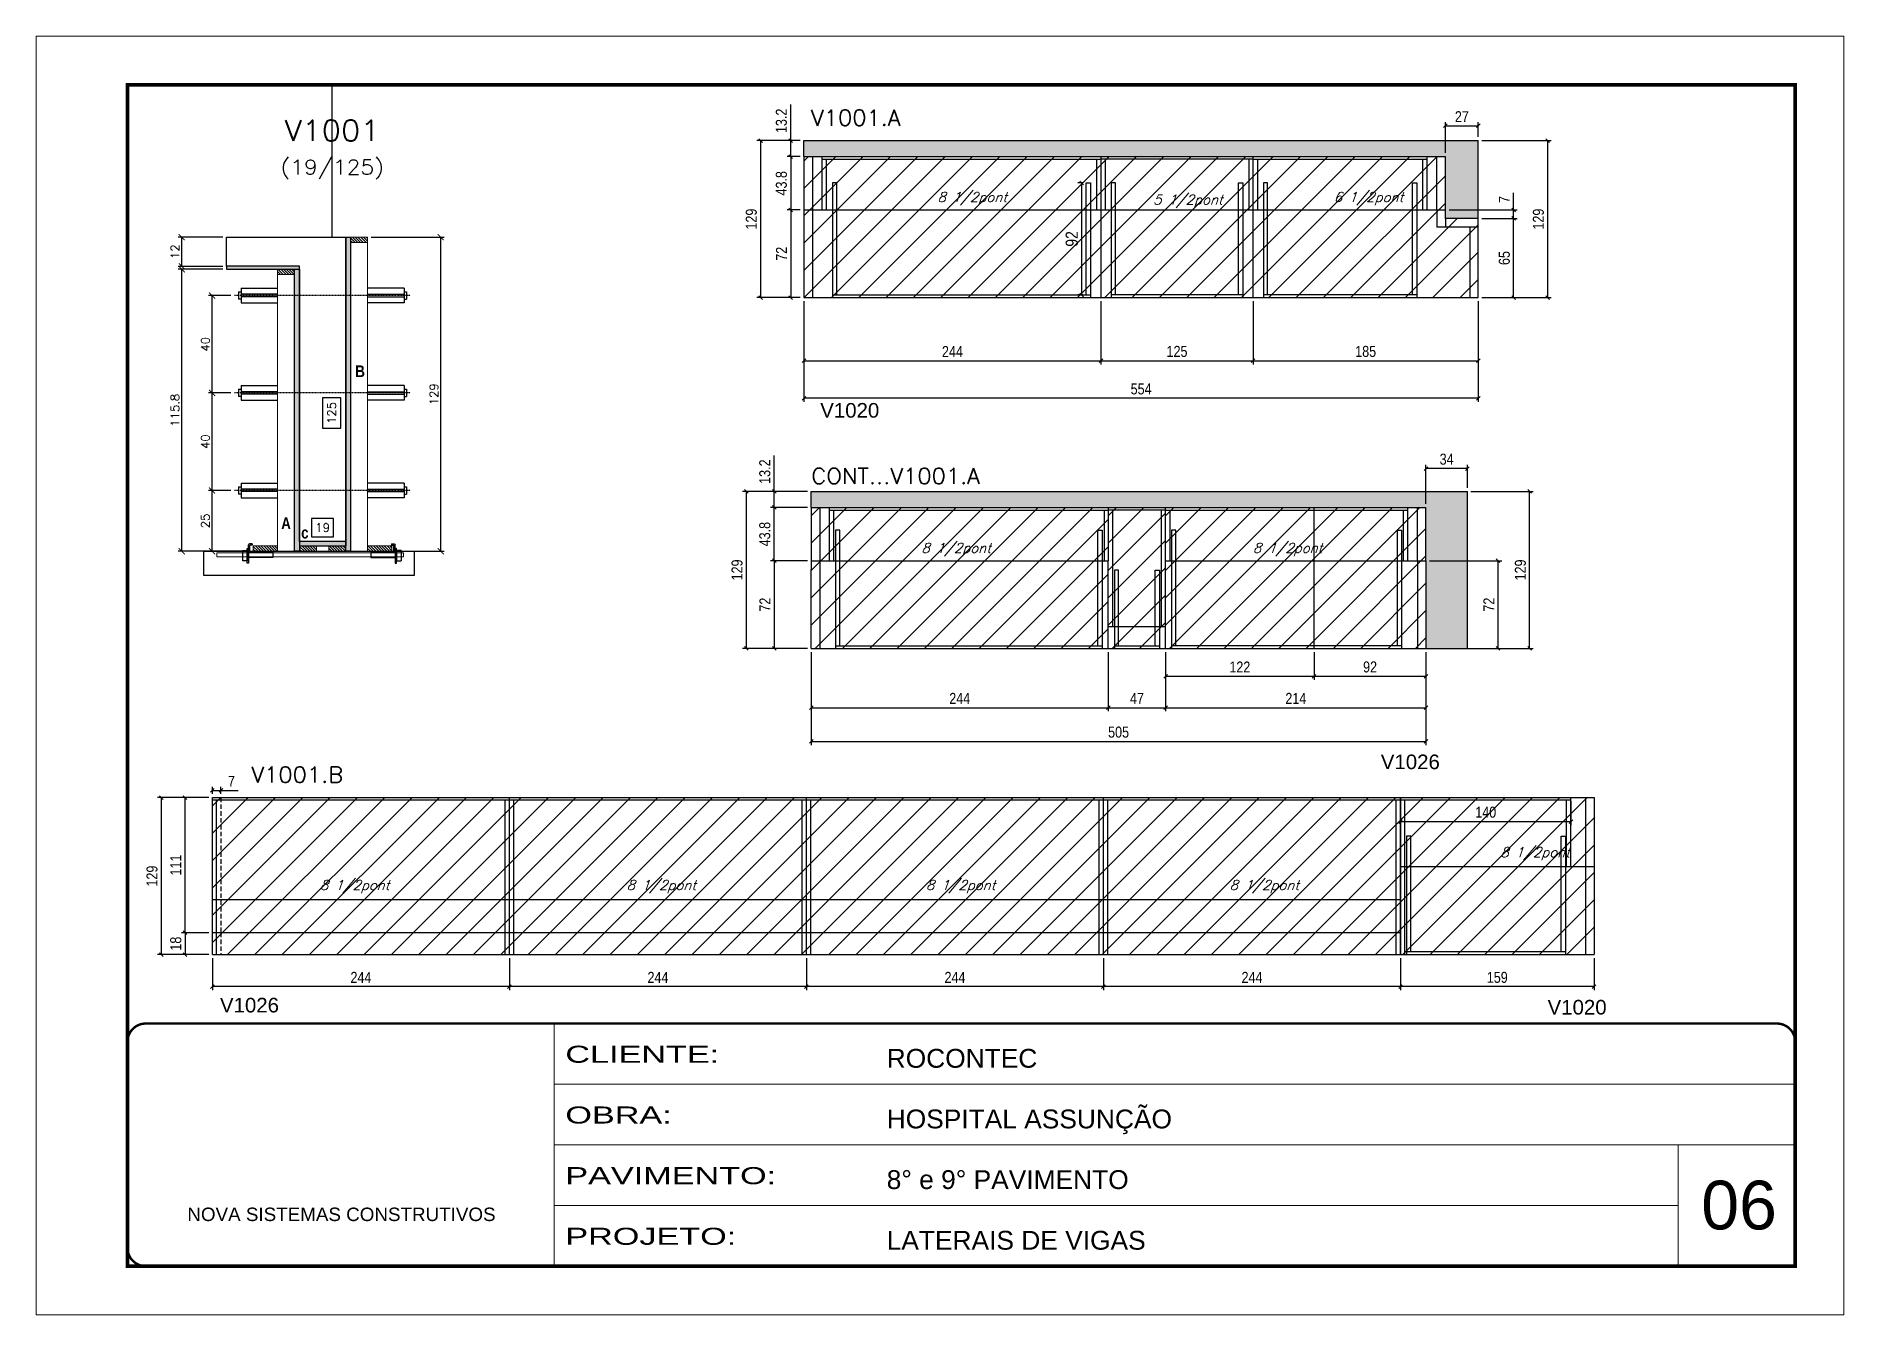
# Model space of a CAD drawing. Extents: x -20960 to -5926, y -2106 to 21915.
# Drawn here: x -10608 to -9123, y 19717 to 20767 of the extents above; entities that cross this region are included whole.
import ezdxf
from ezdxf.enums import TextEntityAlignment as Align

# ---------------------------------------------------------------- set-up
doc = ezdxf.new("R2010")
doc.units = 0
for name, pattern in [('CONTINUO', [0]), ('DASHED', [0.75, 0.5, -0.25]), ('HIDDEN', [0.375, 0.25, -0.125])]:
    doc.linetypes.add(name, pattern=pattern)
for name, color, linetype in [('5', 5, 'Continuous'), ('barrote', 251, 'Continuous'), ('COTA', 241, 'Continuous'), ('Cota Seção (2x)', 4, 'Continuous'), ('detalhes', 4, 'Continuous'), ('Painéis', 200, 'Continuous'), ('presilha', 1, 'Continuous'), ('Reaproveitamento', 251, 'Continuous'), ('SARR_2.2x7', 40, 'Continuous'), ('SARR_3.5x7', 81, 'Continuous'), ('TENSOR', 3, 'Continuous'), ('texto', 7, 'Continuous'), ('Texto de Titulo', 7, 'Continuous'), ('Texto Qtd Sarr', 242, 'Continuous')]:
    doc.layers.add(name, color=color, linetype=linetype)
for name, color, linetype, lineweight in [('CARIMBO', 255, 'Continuous', 9), ('CONCRETO', 251, 'Continuous', 25), ('Folhas', 255, 'Continuous', 9), ('Hachura', 251, 'Continuous', 9), ('Madeira', 126, 'Continuous', 18), ('SARRAFO DE PRESSAO', 251, 'DASHED', 9), ('SCO-___-LAJ', 2, 'Continuous', 0), ('Texto Seção', 7, 'Continuous', 15)]:
    doc.layers.add(name, color=color, linetype=linetype, lineweight=lineweight)
doc.styles.add('ARIAL', font='arial.ttf')
doc.styles.add('COTA TECNICA', font='techl___.ttf', dxfattribs={"height": 10})
doc.styles.add('COTA TECNICA-50', font='techl___.ttf', dxfattribs={"height": 9})
doc.styles.add('REGUA-120', font='ROMANS.shx', dxfattribs={"height": 15})
doc.styles.add('Romans', font='romans.shx')
doc.styles.get("Standard").update_dxf_attribs({"font": 'arial.ttf'})
doc.styles.add('TECNICA', font='techb___.ttf', dxfattribs={"height": 10})
doc.styles.add('Tecnologia', font='')
doc.styles.get('Tecnologia').set_extended_font_data('Forgotten Futurist')
doc.dimstyles.new('COTA PAINEL-50', dxfattribs={"dimtxt": 9, "dimasz": 3, "dimexe": 3, "dimexo": 3, "dimgap": 3, "dimtad": 1, "dimdec": 1, "dimzin": 12, "dimdsep": 46, "dimtxsty": 'COTA TECNICA-50', "dimblk1": 'OBLIQUE', "dimblk2": 'OBLIQUE', "dimsah": 1, "dimcen": 0.9, "dimclrd": 4, "dimclre": 4, "dimclrt": 240, "dimadec": 1, "dimazin": 3, "dimtfac": 1, "dimtdec": 1, "dimtmove": 0, "dimatfit": 3, "dimfxl": 1, "dimtolj": 1, "dimtzin": 12, "dimarcsym": 0})
doc.dimstyles.new('Cota Seção (2x)', dxfattribs={"dimtxt": 7, "dimasz": 5, "dimexe": 3, "dimexo": 3, "dimgap": 2, "dimtad": 3, "dimdec": 1, "dimlfac": 0.5, "dimzin": 12, "dimdsep": 46, "dimtxsty": 'Romans', "dimblk": 'ARCHTICK', "dimcen": 0, "dimclrd": 4, "dimclre": 4, "dimclrt": 1, "dimadec": 1, "dimazin": 3, "dimtfac": 1, "dimtdec": 1, "dimtmove": 0, "dimatfit": 3, "dimldrblk": 'OBLIQUE', "dimfxl": 1, "dimtolj": 1, "dimtzin": 12, "dimarcsym": 0})
doc.dimstyles.new('Cota Seção interna', dxfattribs={"dimtxt": 7, "dimasz": 6, "dimexe": 0.18, "dimexo": 2, "dimgap": -4, "dimtad": 3, "dimdec": 1, "dimlfac": 0.5, "dimzin": 12, "dimdsep": 46, "dimtxsty": 'Romans', "dimblk": 'ARCHTICK', "dimcen": 0.09, "dimse1": 1, "dimse2": 1, "dimsd1": 1, "dimsd2": 1, "dimclrd": 180, "dimclre": 5, "dimclrt": 1, "dimadec": 0, "dimazin": 3, "dimtfac": 1, "dimtdec": 1, "dimtofl": 0, "dimtmove": 0, "dimatfit": 3, "dimldrblk": 'ARCHTICK', "dimfxl": 1, "dimtolj": 1, "dimtzin": 0, "dimarcsym": 0})
doc.dimstyles.new('PAINEL', dxfattribs={"dimtxt": 10, "dimasz": 3, "dimexe": 3, "dimexo": 3, "dimgap": 3, "dimtad": 1, "dimdec": 1, "dimzin": 12, "dimdsep": 46, "dimtxsty": 'COTA TECNICA', "dimblk1": 'OBLIQUE', "dimblk2": 'OBLIQUE', "dimsah": 1, "dimcen": 0.9, "dimclrd": 4, "dimclre": 4, "dimclrt": 240, "dimadec": 1, "dimazin": 3, "dimtfac": 1, "dimtdec": 1, "dimtmove": 0, "dimatfit": 3, "dimfxl": 1, "dimtolj": 1, "dimtzin": 12, "dimarcsym": 0})

msp = doc.modelspace()

# ---------------------------------------------------------------- texts
at = {"layer": '5', "linetype": 'Continuous'}
for s, rotation, p in [('V1020', 0.00004, (-9964.37, 20453.56)), ('V1026', 0.00004, (-9503.86, 20164.9)), ('V1026', 359.99996, (-10457.49, 19965.12)), ('V1020', 359.99996, (-9366.85, 19963.43))]:
    msp.add_text(s, height=12, rotation=rotation, dxfattribs=at).set_placement(p)
at = {"layer": 'CARIMBO', "style": 'ARIAL'}
msp.add_text('06', height=40, dxfattribs=at).set_placement((-9240.64, 19786.96))
at = {"layer": 'detalhes', "style": 'TECNICA'}
for s, p in [('B', (-10346.36, 20486.85)), ('A', (-10407.19, 20362.01)), ('c', (-10390.81, 20354.31))]:
    msp.add_text(s, height=9.6, dxfattribs=at).set_placement(p)
at = {"layer": 'texto', "color": 2, "char_height": 8, "attachment_point": 5, "style": 'Romans'}
for s, insert in [('{\\Q19;\\C256;8 1/2pont}', (-9839.52, 20633.37)), ('{\\Q19;\\C256;5 1/2pont}', (-9662.35, 20631.27)), ('{\\Q19;\\C256;6 1/2pont}', (-9513.99, 20633.37)), ('{\\Q19;\\C256;8 1/2pont}', (-9852.72, 20345.26)), ('{\\Q19;\\C256;8 1/2pont}', (-9580.42, 20345.26)), ('{\\Q19;\\C256;8 1/2pont}', (-9377.09, 20095.42)), ('{\\Q19;\\C256;8 1/2pont}', (-10346.79, 20068.42)), ('{\\Q19;\\C256;8 1/2pont}', (-10094.89, 20068.42)), ('{\\Q19;\\C256;8 1/2pont}', (-9849.03, 20068.42)), ('{\\Q19;\\C256;8 1/2pont}', (-9599.56, 20068.42))]:
    msp.add_mtext(s, dxfattribs=dict(at, insert=insert))
at = {"layer": 'Texto Seção', "style": 'REGUA-120', "width": 1.05}
for s, p in [('V1001.A', (-9972.01, 20693.32)), ('CONT...V1001.A', (-9971.76, 20399.14)), ('V1001.B', (-10431.76, 20153.86))]:
    msp.add_text(s, height=13, dxfattribs=at).set_placement(p)

# ---------------------------------------------------------------- blocks, each defined once
blk = doc.blocks.new('9999999999')
at = {"color": 30, "linetype": 'CONTINUO'}
for p, q in [((98564.6, 34230.2), (98564.6, 34429.4)), ((98564.6, 34379.6), (99584, 34379.6)), ((98564.6, 34329.8), (99488, 34329.8)), ((99584, 34329.8), (99488, 34329.8)), ((99488, 34329.8), (99488, 34230.2)), ((98564.6, 34280), (99488, 34280))]:
    blk.add_line(p, q, dxfattribs=at)
at = {"color": 30, "linetype": 'CONTINUO', "const_width": 2}
blk.add_lwpolyline([(99584, 34230.2), (99584, 34414.4, 0.414214), (99569, 34429.4), (98229, 34429.4, 0.414214), (98214, 34414.4), (98214, 34245.2, 0.414214), (98229, 34230.2), (99584, 34230.2)], format="xyb", dxfattribs=at)
at = {"layer": 'Folhas'}
blk.add_lwpolyline([(98139, 34190.2), (99624, 34190.2), (99624, 35240.2), (98139, 35240.2)], close=True, dxfattribs=at)
at = {"layer": 'Folhas', "color": 30, "const_width": 3}
blk.add_lwpolyline([(98214, 34230.2), (99584, 34230.2), (99584, 35200.2), (98214, 35200.2)], close=True, dxfattribs=at)
at = {"color": 7, "linetype": 'Continuous', "ltscale": 5, "style": 'ARIAL'}
for s, height, p in [('ROCONTEC', 15.48, (98837.7, 34393.1)), ('HOSPITAL ASSUNÇÃO', 15.483, (98837.7, 34343.3)), ('8° e 9° PAVIMENTO', 15.483, (98837.7, 34293.5)), ('NOVA SISTEMAS CONSTRUTIVOS', 11.059, (98263.2, 34267.2)), ('LATERAIS DE VIGAS', 15.483, (98837.7, 34243.7))]:
    blk.add_text(s, height=height, dxfattribs=at).set_placement(p)
at = {"layer": 'Folhas', "color": 7, "style": 'Tecnologia', "width": 1.5}
for s, p in [('CLIENTE:', (98573.7, 34397.2)), ('OBRA:', (98573.7, 34347.3)), ('PAVIMENTO:', (98573.7, 34297.5)), ('PROJETO:', (98573.7, 34247.7))]:
    blk.add_text(s, height=14, dxfattribs=at).set_placement(p)
blk = doc.blocks.new('_Oblique')
at = {"color": 0, "linetype": 'ByBlock', "lineweight": -2}
blk.add_line((-0.5, -0.5), (0.5, 0.5), dxfattribs=at)
blk = doc.blocks.new('*D6388')
at = {"layer": 'COTA', "color": 4, "lineweight": -2, "transparency": 16777216}
for p, q in [((-9977.8, 20549.1), (-9977.8, 20497.3)), ((-9733.8, 20549.1), (-9733.8, 20497.3)), ((-9977.8, 20500.3), (-9733.8, 20500.3))]:
    blk.add_line(p, q, dxfattribs=at)
at = {"layer": 'Defpoints', "color": 0, "transparency": 16777216}
for p in [(-9977.8, 20552.1), (-9733.8, 20552.1), (-9733.8, 20500.3)]:
    blk.add_point(p, dxfattribs=at)
at = {"layer": 'COTA', "color": 4, "lineweight": -2, "transparency": 16777216, "xscale": 3, "yscale": 3, "zscale": 3, "rotation": 180}
blk.add_blockref('_Oblique', (-9977.8, 20500.3), dxfattribs=at)
at = {"layer": 'COTA', "color": 4, "lineweight": -2, "transparency": 16777216, "xscale": 3, "yscale": 3, "zscale": 3}
blk.add_blockref('_Oblique', (-9733.8, 20500.3), dxfattribs=at)
at = {"layer": 'COTA', "color": 240, "transparency": 16777216, "insert": (-9855.8, 20507.8), "char_height": 9, "attachment_point": 5, "style": 'COTA TECNICA-50'}
blk.add_mtext('\\A1;244', dxfattribs=at)
blk = doc.blocks.new('*D6389')
at = {"layer": 'COTA', "color": 4, "lineweight": -2, "transparency": 16777216}
for p, q in [((-9733.8, 20549.1), (-9733.8, 20497.3)), ((-9608.8, 20549.1), (-9608.8, 20497.3)), ((-9733.8, 20500.3), (-9608.8, 20500.3))]:
    blk.add_line(p, q, dxfattribs=at)
at = {"layer": 'Defpoints', "color": 0, "transparency": 16777216}
for p in [(-9733.8, 20552.1), (-9608.8, 20552.1), (-9608.8, 20500.3)]:
    blk.add_point(p, dxfattribs=at)
at = {"layer": 'COTA', "color": 4, "lineweight": -2, "transparency": 16777216, "xscale": 3, "yscale": 3, "zscale": 3, "rotation": 180}
blk.add_blockref('_Oblique', (-9733.8, 20500.3), dxfattribs=at)
at = {"layer": 'COTA', "color": 4, "lineweight": -2, "transparency": 16777216, "xscale": 3, "yscale": 3, "zscale": 3}
blk.add_blockref('_Oblique', (-9608.8, 20500.3), dxfattribs=at)
at = {"layer": 'COTA', "color": 240, "transparency": 16777216, "insert": (-9671.3, 20507.9), "char_height": 9, "attachment_point": 5, "style": 'COTA TECNICA-50'}
blk.add_mtext('\\A1;125', dxfattribs=at)
blk = doc.blocks.new('*D6390')
at = {"layer": 'COTA', "color": 4, "lineweight": -2, "transparency": 16777216}
for p, q in [((-9608.8, 20549.1), (-9608.8, 20497.3)), ((-9423.8, 20549.1), (-9423.8, 20497.3)), ((-9608.8, 20500.3), (-9423.8, 20500.3))]:
    blk.add_line(p, q, dxfattribs=at)
at = {"layer": 'Defpoints', "color": 0, "transparency": 16777216}
for p in [(-9608.8, 20552.1), (-9423.8, 20552.1), (-9423.8, 20500.3)]:
    blk.add_point(p, dxfattribs=at)
at = {"layer": 'COTA', "color": 4, "lineweight": -2, "transparency": 16777216, "xscale": 3, "yscale": 3, "zscale": 3, "rotation": 180}
blk.add_blockref('_Oblique', (-9608.8, 20500.3), dxfattribs=at)
at = {"layer": 'COTA', "color": 4, "lineweight": -2, "transparency": 16777216, "xscale": 3, "yscale": 3, "zscale": 3}
blk.add_blockref('_Oblique', (-9423.8, 20500.3), dxfattribs=at)
at = {"layer": 'COTA', "color": 240, "transparency": 16777216, "insert": (-9516.3, 20507.9), "char_height": 9, "attachment_point": 5, "style": 'COTA TECNICA-50'}
blk.add_mtext('\\A1;185', dxfattribs=at)
blk = doc.blocks.new('titulo1')
at = {"layer": 'Defpoints', "color": 252, "linetype": 'HIDDEN', "ltscale": 2}
blk.add_line((0, 0), (0, 125), dxfattribs=at)
at = {"layer": 'Defpoints', "style": 'Romans', "oblique": 15}
blk.add_attdef('FOLHA', text='', height=10, dxfattribs=at).set_placement((0, 15.6), align=Align.MIDDLE_CENTER)
at = {"layer": 'Texto Qtd Sarr', "color": 3, "style": 'Romans', "oblique": 15}
for tag, height, p in [('TITULO', 17, (0, 71.4)), ('SEÇÃO', 12, (0, 41.5))]:
    blk.add_attdef(tag, text='', height=height, dxfattribs=at).set_placement(p, align=Align.MIDDLE_CENTER)
blk = doc.blocks.new('_ArchTick')
at = {"color": 0, "linetype": 'ByBlock', "const_width": 0.15}
blk.add_lwpolyline([(-0.5, -0.5), (0.5, 0.5)], dxfattribs=at)
blk = doc.blocks.new('*D6391')
at = {"layer": 'COTA', "color": 4, "lineweight": -2, "transparency": 16777216}
for p, q in [((-10455.2, 20575.4), (-10491.9, 20575.4)), ((-10488.9, 20343.8), (-10488.9, 20575.4)), ((-10437.6, 20343.8), (-10491.9, 20343.8))]:
    blk.add_line(p, q, dxfattribs=at)
at = {"layer": 'Defpoints', "color": 0, "transparency": 16777216}
for p in [(-10488.9, 20575.4), (-10452.2, 20575.4), (-10434.6, 20343.8)]:
    blk.add_point(p, dxfattribs=at)
at = {"layer": 'COTA', "color": 4, "lineweight": -2, "transparency": 16777216, "xscale": 5, "yscale": 5, "zscale": 5}
for p, rotation in [((-10488.9, 20575.4), 90), ((-10488.9, 20343.8), 270)]:
    blk.add_blockref('_ArchTick', p, dxfattribs=dict(at, rotation=rotation))
at = {"layer": 'COTA', "color": 1, "transparency": 16777216, "insert": (-10494.4, 20459.6), "char_height": 7, "attachment_point": 5, "rotation": 90, "style": 'Romans'}
blk.add_mtext('\\A1;115.8', dxfattribs=at)
blk = doc.blocks.new('*D6392')
at = {"layer": 'COTA', "color": 4, "lineweight": -2, "transparency": 16777216}
for p, q in [((-10455.2, 20601.8), (-10491.9, 20601.8)), ((-10488.9, 20577.8), (-10488.9, 20601.8)), ((-10455.2, 20577.8), (-10491.9, 20577.8))]:
    blk.add_line(p, q, dxfattribs=at)
at = {"layer": 'Defpoints', "color": 0, "transparency": 16777216}
for p in [(-10488.9, 20601.8), (-10452.2, 20601.8), (-10452.2, 20577.8)]:
    blk.add_point(p, dxfattribs=at)
at = {"layer": 'COTA', "color": 4, "lineweight": -2, "transparency": 16777216, "xscale": 5, "yscale": 5, "zscale": 5}
for p, rotation in [((-10488.9, 20601.8), 90), ((-10488.9, 20577.8), 270)]:
    blk.add_blockref('_ArchTick', p, dxfattribs=dict(at, rotation=rotation))
at = {"layer": 'COTA', "color": 1, "transparency": 16777216, "insert": (-10494.4, 20589.8), "char_height": 7, "attachment_point": 5, "rotation": 90, "style": 'Romans'}
blk.add_mtext('\\A1;12', dxfattribs=at)
blk = doc.blocks.new('*D6393')
at = {"layer": 'Cota Seção (2x)', "color": 180, "lineweight": -2, "transparency": 16777216}
for p, q in [((-10358.2, 20469.9), (-10373.2, 20469.9)), ((-10373.2, 20469.9), (-10373.2, 20444.9)), ((-10358.2, 20444.9), (-10358.2, 20469.9)), ((-10373.2, 20444.9), (-10358.2, 20444.9))]:
    blk.add_line(p, q, dxfattribs=at)
at = {"layer": 'Defpoints', "color": 0, "transparency": 16777216}
for p in [(-10392.2, 20601.8), (-10354.2, 20601.8), (-10392.2, 20351.8)]:
    blk.add_point(p, dxfattribs=at)
at = {"layer": 'Cota Seção (2x)', "color": 1, "transparency": 16777216, "insert": (-10365.7, 20457.4), "char_height": 7, "attachment_point": 5, "rotation": 90, "style": 'Romans'}
blk.add_mtext('\\A1;125', dxfattribs=at)
blk = doc.blocks.new('PRESILHA METÁLICA 1')
at = {"layer": 'presilha'}
for p, q in [((0, 13), (6, 13)), ((0, 13), (0, 0)), ((6, 0), (0, 0)), ((6, 15.5), (7.5, 15.5)), ((6, -2.5), (6, 15.5)), ((6, 13), (6, 0)), ((7.5, 10.6), (7.5, 19.9)), ((7.5, 15.5), (7.5, -2.5)), ((37.5, 4.1), (7.5, 4.1)), ((12, 21), (8.6, 21)), ((9, 11.6), (9, 18.9)), ((12, 19.5), (9.6, 19.5)), ((37.5, 11), (9.6, 11)), ((12, 21), (12, 19.5)), ((37.5, 11), (37.5, 4.1)), ((7.5, -2.5), (6, -2.5))]:
    blk.add_line(p, q, dxfattribs=at)
for centre, radius, start, end in [((8.6, 19.9), 1.14, 90, 180), ((9.6, 18.9), 0.57, 90, 180), ((9.6, 11.6), 0.57, 180, 270)]:
    blk.add_arc(centre, radius, start, end, dxfattribs=at)
blk = doc.blocks.new('*D6373')
at = {"layer": 'Cota Seção (2x)', "color": 180, "lineweight": -2, "transparency": 16777216}
for p, q in [((-10364.2, 20370.8), (-10382.2, 20370.8)), ((-10382.2, 20370.8), (-10382.2, 20355.8)), ((-10364.2, 20355.8), (-10364.2, 20370.8)), ((-10382.2, 20355.8), (-10364.2, 20355.8))]:
    blk.add_line(p, q, dxfattribs=at)
at = {"layer": 'Defpoints', "color": 0, "transparency": 16777216}
for p in [(-10392.2, 20351.8), (-10392.2, 20343.8), (-10354.2, 20343.8)]:
    blk.add_point(p, dxfattribs=at)
at = {"layer": 'Cota Seção (2x)', "color": 1, "transparency": 16777216, "insert": (-10373.2, 20363.3), "char_height": 7, "attachment_point": 5, "style": 'Romans'}
blk.add_mtext('\\A1;19', dxfattribs=at)
blk = doc.blocks.new('*D6374')
at = {"layer": 'COTA', "color": 4, "lineweight": -2, "transparency": 16777216}
for p, q in [((-10333.2, 20601.8), (-10273.2, 20601.8)), ((-10276.2, 20601.8), (-10276.2, 20343.8)), ((-10333.2, 20343.8), (-10273.2, 20343.8))]:
    blk.add_line(p, q, dxfattribs=at)
at = {"layer": 'Defpoints', "color": 0, "transparency": 16777216}
for p in [(-10336.2, 20601.8), (-10336.2, 20343.8), (-10276.2, 20343.8)]:
    blk.add_point(p, dxfattribs=at)
at = {"layer": 'COTA', "color": 4, "lineweight": -2, "transparency": 16777216, "xscale": 5, "yscale": 5, "zscale": 5}
for p, rotation in [((-10276.2, 20601.8), 90), ((-10276.2, 20343.8), 270)]:
    blk.add_blockref('_ArchTick', p, dxfattribs=dict(at, rotation=rotation))
at = {"layer": 'COTA', "color": 1, "transparency": 16777216, "insert": (-10281.7, 20472.8), "char_height": 7, "attachment_point": 5, "rotation": 90, "style": 'Romans'}
blk.add_mtext('\\A1;129', dxfattribs=at)
blk = doc.blocks.new('*D6375')
at = {"layer": 'COTA', "color": 4, "lineweight": -2, "transparency": 16777216}
for p, q in [((-9977.8, 20549.1), (-9977.8, 20466.5)), ((-9423.8, 20549.1), (-9423.8, 20466.5)), ((-9423.8, 20469.5), (-9977.8, 20469.5))]:
    blk.add_line(p, q, dxfattribs=at)
at = {"layer": 'Defpoints', "color": 0, "transparency": 16777216}
for p in [(-9977.8, 20552.1), (-9423.8, 20552.1), (-9977.8, 20469.5)]:
    blk.add_point(p, dxfattribs=at)
at = {"layer": 'COTA', "color": 4, "lineweight": -2, "transparency": 16777216, "xscale": 3, "yscale": 3, "zscale": 3, "rotation": 180}
blk.add_blockref('_Oblique', (-9977.8, 20469.5), dxfattribs=at)
at = {"layer": 'COTA', "color": 4, "lineweight": -2, "transparency": 16777216, "xscale": 3, "yscale": 3, "zscale": 3}
blk.add_blockref('_Oblique', (-9423.8, 20469.5), dxfattribs=at)
at = {"layer": 'COTA', "color": 240, "transparency": 16777216, "insert": (-9700.8, 20477.1), "char_height": 9, "attachment_point": 5, "style": 'COTA TECNICA-50'}
blk.add_mtext('\\A1;554', dxfattribs=at)
blk = doc.blocks.new('*D6407')
at = {"layer": 'COTA', "color": 4, "lineweight": -2, "transparency": 16777216}
for p, q in [((-9988.6, 20681.1), (-9988.6, 20710.6)), ((-9980.8, 20681.1), (-9991.6, 20681.1)), ((-9988.6, 20667.9), (-9988.6, 20681.1)), ((-9980.8, 20667.9), (-9991.6, 20667.9))]:
    blk.add_line(p, q, dxfattribs=at)
at = {"layer": 'Defpoints', "color": 0, "transparency": 16777216}
for p in [(-9988.6, 20681.1), (-9977.8, 20681.1), (-9977.8, 20667.9)]:
    blk.add_point(p, dxfattribs=at)
at = {"layer": 'COTA', "color": 4, "lineweight": -2, "transparency": 16777216, "xscale": 3, "yscale": 3, "zscale": 3}
for p, rotation in [((-9988.6, 20681.1), 90), ((-9988.6, 20667.9), 270)]:
    blk.add_blockref('_Oblique', p, dxfattribs=dict(at, rotation=rotation))
at = {"layer": 'COTA', "color": 240, "transparency": 16777216, "insert": (-9996.3, 20697.3), "char_height": 9, "attachment_point": 5, "rotation": 90, "style": 'COTA TECNICA-50'}
blk.add_mtext('\\A1;13.2', dxfattribs=at)
blk = doc.blocks.new('*D6408')
at = {"layer": 'COTA', "color": 4, "lineweight": -2, "transparency": 16777216}
for p, q in [((-9980.8, 20624.1), (-9991.6, 20624.1)), ((-9988.6, 20624.1), (-9988.6, 20552.1)), ((-9980.8, 20552.1), (-9991.6, 20552.1))]:
    blk.add_line(p, q, dxfattribs=at)
at = {"layer": 'Defpoints', "color": 0, "transparency": 16777216}
for p in [(-9977.8, 20624.1), (-9988.6, 20552.1), (-9977.8, 20552.1)]:
    blk.add_point(p, dxfattribs=at)
at = {"layer": 'COTA', "color": 4, "lineweight": -2, "transparency": 16777216, "xscale": 3, "yscale": 3, "zscale": 3}
for p, rotation in [((-9988.6, 20624.1), 90), ((-9988.6, 20552.1), 270)]:
    blk.add_blockref('_Oblique', p, dxfattribs=dict(at, rotation=rotation))
at = {"layer": 'COTA', "color": 240, "transparency": 16777216, "insert": (-9996.2, 20588.1), "char_height": 9, "attachment_point": 5, "rotation": 90, "style": 'COTA TECNICA-50'}
blk.add_mtext('\\A1;72', dxfattribs=at)
blk = doc.blocks.new('*D6376')
at = {"layer": 'COTA', "color": 4, "lineweight": -2, "transparency": 16777216}
for p, q in [((-9980.8, 20681.1), (-10016.4, 20681.1)), ((-10013.4, 20681.1), (-10013.4, 20552.1)), ((-9980.8, 20552.1), (-10016.4, 20552.1))]:
    blk.add_line(p, q, dxfattribs=at)
at = {"layer": 'Defpoints', "color": 0, "transparency": 16777216}
for p in [(-9977.8, 20681.1), (-10013.4, 20552.1), (-9977.8, 20552.1)]:
    blk.add_point(p, dxfattribs=at)
at = {"layer": 'COTA', "color": 4, "lineweight": -2, "transparency": 16777216, "xscale": 3, "yscale": 3, "zscale": 3}
for p, rotation in [((-10013.4, 20681.1), 90), ((-10013.4, 20552.1), 270)]:
    blk.add_blockref('_Oblique', p, dxfattribs=dict(at, rotation=rotation))
at = {"layer": 'COTA', "color": 240, "transparency": 16777216, "insert": (-10021, 20616.6), "char_height": 9, "attachment_point": 5, "rotation": 90, "style": 'COTA TECNICA-50'}
blk.add_mtext('\\A1;129', dxfattribs=at)
blk = doc.blocks.new('*D6409')
at = {"layer": 'COTA', "color": 4, "lineweight": -2, "ltscale": 25, "transparency": 16777216}
for p, q in [((-9748.8, 20646.3), (-9752.7, 20646.3)), ((-9749.7, 20646.3), (-9749.7, 20554.3)), ((-9748.8, 20554.3), (-9752.7, 20554.3))]:
    blk.add_line(p, q, dxfattribs=at)
at = {"layer": 'Defpoints', "color": 0, "ltscale": 25, "transparency": 16777216}
for p in [(-9745.8, 20646.3), (-9749.7, 20554.3), (-9745.8, 20554.3)]:
    blk.add_point(p, dxfattribs=at)
at = {"layer": 'COTA', "color": 4, "lineweight": -2, "ltscale": 25, "transparency": 16777216, "xscale": 3, "yscale": 3, "zscale": 3}
for p, rotation in [((-9749.7, 20646.3), 90), ((-9749.7, 20554.3), 270)]:
    blk.add_blockref('_Oblique', p, dxfattribs=dict(at, rotation=rotation))
at = {"layer": 'COTA', "color": 240, "ltscale": 25, "transparency": 16777216, "insert": (-9757.7, 20600.3), "char_height": 10, "attachment_point": 5, "rotation": 90, "style": 'COTA TECNICA'}
blk.add_mtext('\\A1;92', dxfattribs=at)
blk = doc.blocks.new('*D6377')
at = {"layer": 'COTA', "color": 4, "lineweight": -2, "transparency": 16777216}
for p, q in [((-9980.8, 20667.9), (-9991.6, 20667.9)), ((-9988.6, 20667.9), (-9988.6, 20624.1)), ((-9980.8, 20624.1), (-9991.6, 20624.1))]:
    blk.add_line(p, q, dxfattribs=at)
at = {"layer": 'Defpoints', "color": 0, "transparency": 16777216}
for p in [(-9977.8, 20667.9), (-9988.6, 20624.1), (-9977.8, 20624.1)]:
    blk.add_point(p, dxfattribs=at)
at = {"layer": 'COTA', "color": 4, "lineweight": -2, "transparency": 16777216, "xscale": 3, "yscale": 3, "zscale": 3}
for p, rotation in [((-9988.6, 20667.9), 90), ((-9988.6, 20624.1), 270)]:
    blk.add_blockref('_Oblique', p, dxfattribs=dict(at, rotation=rotation))
at = {"layer": 'COTA', "color": 240, "transparency": 16777216, "insert": (-9996.3, 20646), "char_height": 9, "attachment_point": 5, "rotation": 90, "style": 'COTA TECNICA-50'}
blk.add_mtext('\\A1;43.8', dxfattribs=at)
blk = doc.blocks.new('*D6378')
at = {"layer": 'COTA', "color": 4, "lineweight": -2, "transparency": 16777216}
for p, q in [((-9971.8, 20261), (-9971.8, 20212.4)), ((-9727.8, 20261), (-9727.8, 20212.4)), ((-9971.8, 20215.4), (-9727.8, 20215.4))]:
    blk.add_line(p, q, dxfattribs=at)
at = {"layer": 'Defpoints', "color": 0, "transparency": 16777216}
for p in [(-9971.8, 20264), (-9727.8, 20264), (-9727.8, 20215.4)]:
    blk.add_point(p, dxfattribs=at)
at = {"layer": 'COTA', "color": 4, "lineweight": -2, "transparency": 16777216, "xscale": 3, "yscale": 3, "zscale": 3, "rotation": 180}
blk.add_blockref('_Oblique', (-9971.8, 20215.4), dxfattribs=at)
at = {"layer": 'COTA', "color": 4, "lineweight": -2, "transparency": 16777216, "xscale": 3, "yscale": 3, "zscale": 3}
blk.add_blockref('_Oblique', (-9727.8, 20215.4), dxfattribs=at)
at = {"layer": 'COTA', "color": 240, "transparency": 16777216, "insert": (-9849.8, 20223), "char_height": 9, "attachment_point": 5, "style": 'COTA TECNICA-50'}
blk.add_mtext('\\A1;244', dxfattribs=at)
blk = doc.blocks.new('*D6379')
at = {"layer": 'COTA', "color": 4, "lineweight": -2, "transparency": 16777216}
for p, q in [((-9680.7, 20261), (-9680.7, 20212.4)), ((-9466.8, 20261), (-9466.8, 20212.4)), ((-9680.7, 20215.4), (-9466.8, 20215.4))]:
    blk.add_line(p, q, dxfattribs=at)
at = {"layer": 'Defpoints', "color": 0, "transparency": 16777216}
for p in [(-9680.7, 20264), (-9466.8, 20264), (-9466.8, 20215.4)]:
    blk.add_point(p, dxfattribs=at)
at = {"layer": 'COTA', "color": 4, "lineweight": -2, "transparency": 16777216, "xscale": 3, "yscale": 3, "zscale": 3, "rotation": 180}
blk.add_blockref('_Oblique', (-9680.7, 20215.4), dxfattribs=at)
at = {"layer": 'COTA', "color": 4, "lineweight": -2, "transparency": 16777216, "xscale": 3, "yscale": 3, "zscale": 3}
blk.add_blockref('_Oblique', (-9466.8, 20215.4), dxfattribs=at)
at = {"layer": 'COTA', "color": 240, "transparency": 16777216, "insert": (-9573.7, 20223), "char_height": 9, "attachment_point": 5, "style": 'COTA TECNICA-50'}
blk.add_mtext('\\A1;214', dxfattribs=at)
blk = doc.blocks.new('*D6394')
at = {"layer": 'COTA', "color": 4, "lineweight": -2, "transparency": 16777216}
for p, q in [((-9974.8, 20379.8), (-10005.2, 20379.8)), ((-10002.2, 20336), (-10002.2, 20379.8)), ((-9974.8, 20336), (-10005.2, 20336))]:
    blk.add_line(p, q, dxfattribs=at)
at = {"layer": 'Defpoints', "color": 0, "transparency": 16777216}
for p in [(-10002.2, 20379.8), (-9971.8, 20379.8), (-9971.8, 20336)]:
    blk.add_point(p, dxfattribs=at)
at = {"layer": 'COTA', "color": 4, "lineweight": -2, "transparency": 16777216, "xscale": 3, "yscale": 3, "zscale": 3}
for p, rotation in [((-10002.2, 20379.8), 90), ((-10002.2, 20336), 270)]:
    blk.add_blockref('_Oblique', p, dxfattribs=dict(at, rotation=rotation))
at = {"layer": 'COTA', "color": 240, "transparency": 16777216, "insert": (-10009.9, 20357.9), "char_height": 9, "attachment_point": 5, "rotation": 90, "style": 'COTA TECNICA-50'}
blk.add_mtext('\\A1;43.8', dxfattribs=at)
blk = doc.blocks.new('*D6395')
at = {"layer": 'COTA', "color": 4, "lineweight": -2, "transparency": 16777216}
for p, q in [((-9450.8, 20670.9), (-9450.8, 20696.2)), ((-9450.8, 20693.2), (-9423.8, 20693.2)), ((-9423.8, 20684.1), (-9423.8, 20696.2))]:
    blk.add_line(p, q, dxfattribs=at)
at = {"layer": 'Defpoints', "color": 0, "transparency": 16777216}
for p in [(-9423.8, 20693.2), (-9423.8, 20681.1), (-9450.8, 20667.9)]:
    blk.add_point(p, dxfattribs=at)
at = {"layer": 'COTA', "color": 4, "lineweight": -2, "transparency": 16777216, "xscale": 3, "yscale": 3, "zscale": 3, "rotation": 180}
blk.add_blockref('_Oblique', (-9450.8, 20693.2), dxfattribs=at)
at = {"layer": 'COTA', "color": 4, "lineweight": -2, "transparency": 16777216, "xscale": 3, "yscale": 3, "zscale": 3}
blk.add_blockref('_Oblique', (-9423.8, 20693.2), dxfattribs=at)
at = {"layer": 'COTA', "color": 240, "transparency": 16777216, "insert": (-9437.3, 20700.7), "char_height": 9, "attachment_point": 5, "style": 'COTA TECNICA-50'}
blk.add_mtext('\\A1;27', dxfattribs=at)
blk = doc.blocks.new('*D6396')
at = {"layer": 'COTA', "color": 4, "lineweight": -2, "transparency": 16777216}
for p, q in [((-9420.8, 20617.1), (-9391.8, 20617.1)), ((-9394.8, 20552.1), (-9394.8, 20617.1)), ((-9420.8, 20552.1), (-9391.8, 20552.1))]:
    blk.add_line(p, q, dxfattribs=at)
at = {"layer": 'Defpoints', "color": 0, "transparency": 16777216}
for p in [(-9423.8, 20617.1), (-9394.8, 20617.1), (-9423.8, 20552.1)]:
    blk.add_point(p, dxfattribs=at)
at = {"layer": 'COTA', "color": 4, "lineweight": -2, "transparency": 16777216, "xscale": 3, "yscale": 3, "zscale": 3}
for p, rotation in [((-9394.8, 20617.1), 90), ((-9394.8, 20552.1), 270)]:
    blk.add_blockref('_Oblique', p, dxfattribs=dict(at, rotation=rotation))
at = {"layer": 'COTA', "color": 240, "transparency": 16777216, "insert": (-9402.4, 20584.6), "char_height": 9, "attachment_point": 5, "rotation": 90, "style": 'COTA TECNICA-50'}
blk.add_mtext('\\A1;65', dxfattribs=at)
blk = doc.blocks.new('*D6397')
at = {"layer": 'COTA', "color": 4, "lineweight": -2, "transparency": 16777216}
for p, q in [((-9394.8, 20624.1), (-9394.8, 20638.3)), ((-9447.8, 20624.1), (-9391.8, 20624.1)), ((-9420.8, 20617.1), (-9391.8, 20617.1)), ((-9394.8, 20617.1), (-9394.8, 20624.1))]:
    blk.add_line(p, q, dxfattribs=at)
at = {"layer": 'Defpoints', "color": 0, "transparency": 16777216}
for p in [(-9450.8, 20624.1), (-9423.8, 20617.1), (-9394.8, 20624.1)]:
    blk.add_point(p, dxfattribs=at)
at = {"layer": 'COTA', "color": 4, "lineweight": -2, "transparency": 16777216, "xscale": 3, "yscale": 3, "zscale": 3}
for p, rotation in [((-9394.8, 20624.1), 90), ((-9394.8, 20617.1), 270)]:
    blk.add_blockref('_Oblique', p, dxfattribs=dict(at, rotation=rotation))
at = {"layer": 'COTA', "color": 240, "transparency": 16777216, "insert": (-9402.4, 20632.7), "char_height": 9, "attachment_point": 5, "rotation": 90, "style": 'COTA TECNICA-50'}
blk.add_mtext('\\A1;7', dxfattribs=at)
blk = doc.blocks.new('*D6371')
at = {"layer": 'COTA', "color": 4, "lineweight": -2, "transparency": 16777216}
for p, q in [((-9420.8, 20681.1), (-9363.8, 20681.1)), ((-9366.8, 20552.1), (-9366.8, 20681.1)), ((-9420.8, 20552.1), (-9363.8, 20552.1))]:
    blk.add_line(p, q, dxfattribs=at)
at = {"layer": 'Defpoints', "color": 0, "transparency": 16777216}
for p in [(-9423.8, 20681.1), (-9366.8, 20681.1), (-9423.8, 20552.1)]:
    blk.add_point(p, dxfattribs=at)
at = {"layer": 'COTA', "color": 4, "lineweight": -2, "transparency": 16777216, "xscale": 3, "yscale": 3, "zscale": 3}
for p, rotation in [((-9366.8, 20681.1), 90), ((-9366.8, 20552.1), 270)]:
    blk.add_blockref('_Oblique', p, dxfattribs=dict(at, rotation=rotation))
at = {"layer": 'COTA', "color": 240, "transparency": 16777216, "insert": (-9374.4, 20616.6), "char_height": 9, "attachment_point": 5, "rotation": 90, "style": 'COTA TECNICA-50'}
blk.add_mtext('\\A1;129', dxfattribs=at)
blk = doc.blocks.new('*D6398')
at = {"layer": 'COTA', "color": 4, "lineweight": -2, "transparency": 16777216}
for p, q in [((-9971.8, 20261), (-9971.8, 20184.7)), ((-9466.8, 20261), (-9466.8, 20184.7)), ((-9971.8, 20187.7), (-9466.8, 20187.7))]:
    blk.add_line(p, q, dxfattribs=at)
at = {"layer": 'Defpoints', "color": 0, "transparency": 16777216}
for p in [(-9971.8, 20264), (-9466.8, 20264), (-9466.8, 20187.7)]:
    blk.add_point(p, dxfattribs=at)
at = {"layer": 'COTA', "color": 4, "lineweight": -2, "transparency": 16777216, "xscale": 3, "yscale": 3, "zscale": 3, "rotation": 180}
blk.add_blockref('_Oblique', (-9971.8, 20187.7), dxfattribs=at)
at = {"layer": 'COTA', "color": 4, "lineweight": -2, "transparency": 16777216, "xscale": 3, "yscale": 3, "zscale": 3}
blk.add_blockref('_Oblique', (-9466.8, 20187.7), dxfattribs=at)
at = {"layer": 'COTA', "color": 240, "transparency": 16777216, "insert": (-9719.3, 20195.3), "char_height": 9, "attachment_point": 5, "style": 'COTA TECNICA-50'}
blk.add_mtext('\\A1;505', dxfattribs=at)
blk = doc.blocks.new('*D6372')
at = {"layer": 'COTA', "color": 4, "lineweight": -2, "transparency": 16777216}
for p, q in [((-9727.8, 20261), (-9727.8, 20212.4)), ((-9680.7, 20261), (-9680.7, 20212.4)), ((-9727.8, 20215.4), (-9680.7, 20215.4))]:
    blk.add_line(p, q, dxfattribs=at)
at = {"layer": 'Defpoints', "color": 0, "transparency": 16777216}
for p in [(-9727.8, 20264), (-9680.7, 20264), (-9680.7, 20215.4)]:
    blk.add_point(p, dxfattribs=at)
at = {"layer": 'COTA', "color": 4, "lineweight": -2, "transparency": 16777216, "xscale": 3, "yscale": 3, "zscale": 3, "rotation": 180}
blk.add_blockref('_Oblique', (-9727.8, 20215.4), dxfattribs=at)
at = {"layer": 'COTA', "color": 4, "lineweight": -2, "transparency": 16777216, "xscale": 3, "yscale": 3, "zscale": 3}
blk.add_blockref('_Oblique', (-9680.7, 20215.4), dxfattribs=at)
at = {"layer": 'COTA', "color": 240, "transparency": 16777216, "insert": (-9704.2, 20223), "char_height": 9, "attachment_point": 5, "style": 'COTA TECNICA-50'}
blk.add_mtext('\\A1;47', dxfattribs=at)
blk = doc.blocks.new('*D6399')
at = {"layer": 'COTA', "color": 4, "lineweight": -2, "transparency": 16777216}
for p, q in [((-9487.7, 20009.6), (-9487.7, 19983.3)), ((-9328.7, 20009.6), (-9328.7, 19983.3)), ((-9328.7, 19986.3), (-9487.7, 19986.3))]:
    blk.add_line(p, q, dxfattribs=at)
at = {"layer": 'Defpoints', "color": 0, "transparency": 16777216}
for p in [(-9487.7, 20012.6), (-9328.7, 20012.6), (-9487.7, 19986.3)]:
    blk.add_point(p, dxfattribs=at)
at = {"layer": 'COTA', "color": 4, "lineweight": -2, "transparency": 16777216, "xscale": 3, "yscale": 3, "zscale": 3, "rotation": 180}
blk.add_blockref('_Oblique', (-9487.7, 19986.3), dxfattribs=at)
at = {"layer": 'COTA', "color": 4, "lineweight": -2, "transparency": 16777216, "xscale": 3, "yscale": 3, "zscale": 3}
blk.add_blockref('_Oblique', (-9328.7, 19986.3), dxfattribs=at)
at = {"layer": 'COTA', "color": 240, "transparency": 16777216, "insert": (-9408.2, 19993.9), "char_height": 9, "attachment_point": 5, "style": 'COTA TECNICA-50'}
blk.add_mtext('\\A1;159', dxfattribs=at)
blk = doc.blocks.new('*D6400')
at = {"layer": 'COTA', "color": 4, "lineweight": -2, "transparency": 16777216}
for p, q in [((-10463.7, 20144.6), (-10463.7, 20150.4)), ((-10463.7, 20147.4), (-10456.7, 20147.4)), ((-10456.7, 20144.6), (-10456.7, 20150.4)), ((-10456.7, 20147.4), (-10442.6, 20147.4))]:
    blk.add_line(p, q, dxfattribs=at)
at = {"layer": 'Defpoints', "color": 0, "transparency": 16777216}
for p in [(-10463.7, 20141.6), (-10456.7, 20147.4), (-10456.7, 20141.6)]:
    blk.add_point(p, dxfattribs=at)
at = {"layer": 'COTA', "color": 4, "lineweight": -2, "transparency": 16777216, "xscale": 3, "yscale": 3, "zscale": 3, "rotation": 180}
blk.add_blockref('_Oblique', (-10463.7, 20147.4), dxfattribs=at)
at = {"layer": 'COTA', "color": 4, "lineweight": -2, "transparency": 16777216, "xscale": 3, "yscale": 3, "zscale": 3}
blk.add_blockref('_Oblique', (-10456.7, 20147.4), dxfattribs=at)
at = {"layer": 'COTA', "color": 240, "transparency": 16777216, "insert": (-10448.1, 20154.9), "char_height": 9, "attachment_point": 5, "style": 'COTA TECNICA-50'}
blk.add_mtext('\\A1;7', dxfattribs=at)
blk = doc.blocks.new('*D6401')
at = {"layer": 'COTA', "color": 4, "lineweight": -2, "transparency": 16777216}
for p, q in [((-9731.7, 20009.6), (-9731.7, 19983.3)), ((-9487.7, 20009.6), (-9487.7, 19983.3)), ((-9487.7, 19986.3), (-9731.7, 19986.3))]:
    blk.add_line(p, q, dxfattribs=at)
at = {"layer": 'Defpoints', "color": 0, "transparency": 16777216}
for p in [(-9731.7, 20012.6), (-9487.7, 20012.6), (-9731.7, 19986.3)]:
    blk.add_point(p, dxfattribs=at)
at = {"layer": 'COTA', "color": 4, "lineweight": -2, "transparency": 16777216, "xscale": 3, "yscale": 3, "zscale": 3, "rotation": 180}
blk.add_blockref('_Oblique', (-9731.7, 19986.3), dxfattribs=at)
at = {"layer": 'COTA', "color": 4, "lineweight": -2, "transparency": 16777216, "xscale": 3, "yscale": 3, "zscale": 3}
blk.add_blockref('_Oblique', (-9487.7, 19986.3), dxfattribs=at)
at = {"layer": 'COTA', "color": 240, "transparency": 16777216, "insert": (-9609.7, 19993.9), "char_height": 9, "attachment_point": 5, "style": 'COTA TECNICA-50'}
blk.add_mtext('\\A1;244', dxfattribs=at)
blk = doc.blocks.new('*D6402')
at = {"layer": 'COTA', "color": 4, "lineweight": -2, "transparency": 16777216}
for p, q in [((-9975.7, 20009.6), (-9975.7, 19983.3)), ((-9731.7, 20009.6), (-9731.7, 19983.3)), ((-9731.7, 19986.3), (-9975.7, 19986.3))]:
    blk.add_line(p, q, dxfattribs=at)
at = {"layer": 'Defpoints', "color": 0, "transparency": 16777216}
for p in [(-9975.7, 20012.6), (-9731.7, 20012.6), (-9975.7, 19986.3)]:
    blk.add_point(p, dxfattribs=at)
at = {"layer": 'COTA', "color": 4, "lineweight": -2, "transparency": 16777216, "xscale": 3, "yscale": 3, "zscale": 3, "rotation": 180}
blk.add_blockref('_Oblique', (-9975.7, 19986.3), dxfattribs=at)
at = {"layer": 'COTA', "color": 4, "lineweight": -2, "transparency": 16777216, "xscale": 3, "yscale": 3, "zscale": 3}
blk.add_blockref('_Oblique', (-9731.7, 19986.3), dxfattribs=at)
at = {"layer": 'COTA', "color": 240, "transparency": 16777216, "insert": (-9853.7, 19993.9), "char_height": 9, "attachment_point": 5, "style": 'COTA TECNICA-50'}
blk.add_mtext('\\A1;244', dxfattribs=at)
blk = doc.blocks.new('*D6403')
at = {"layer": 'COTA', "color": 4, "lineweight": -2, "transparency": 16777216}
for p, q in [((-10219.7, 20009.6), (-10219.7, 19983.3)), ((-9975.7, 20009.6), (-9975.7, 19983.3)), ((-9975.7, 19986.3), (-10219.7, 19986.3))]:
    blk.add_line(p, q, dxfattribs=at)
at = {"layer": 'Defpoints', "color": 0, "transparency": 16777216}
for p in [(-10219.7, 20012.6), (-9975.7, 20012.6), (-10219.7, 19986.3)]:
    blk.add_point(p, dxfattribs=at)
at = {"layer": 'COTA', "color": 4, "lineweight": -2, "transparency": 16777216, "xscale": 3, "yscale": 3, "zscale": 3, "rotation": 180}
blk.add_blockref('_Oblique', (-10219.7, 19986.3), dxfattribs=at)
at = {"layer": 'COTA', "color": 4, "lineweight": -2, "transparency": 16777216, "xscale": 3, "yscale": 3, "zscale": 3}
blk.add_blockref('_Oblique', (-9975.7, 19986.3), dxfattribs=at)
at = {"layer": 'COTA', "color": 240, "transparency": 16777216, "insert": (-10097.7, 19993.9), "char_height": 9, "attachment_point": 5, "style": 'COTA TECNICA-50'}
blk.add_mtext('\\A1;244', dxfattribs=at)
blk = doc.blocks.new('*D6404')
at = {"layer": 'COTA', "color": 4, "lineweight": -2, "transparency": 16777216}
for p, q in [((-10463.7, 20009.6), (-10463.7, 19983.3)), ((-10219.7, 20009.6), (-10219.7, 19983.3)), ((-10219.7, 19986.3), (-10463.7, 19986.3))]:
    blk.add_line(p, q, dxfattribs=at)
at = {"layer": 'Defpoints', "color": 0, "transparency": 16777216}
for p in [(-10463.7, 20012.6), (-10219.7, 20012.6), (-10463.7, 19986.3)]:
    blk.add_point(p, dxfattribs=at)
at = {"layer": 'COTA', "color": 4, "lineweight": -2, "transparency": 16777216, "xscale": 3, "yscale": 3, "zscale": 3, "rotation": 180}
blk.add_blockref('_Oblique', (-10463.7, 19986.3), dxfattribs=at)
at = {"layer": 'COTA', "color": 4, "lineweight": -2, "transparency": 16777216, "xscale": 3, "yscale": 3, "zscale": 3}
blk.add_blockref('_Oblique', (-10219.7, 19986.3), dxfattribs=at)
at = {"layer": 'COTA', "color": 240, "transparency": 16777216, "insert": (-10341.7, 19993.9), "char_height": 9, "attachment_point": 5, "style": 'COTA TECNICA-50'}
blk.add_mtext('\\A1;244', dxfattribs=at)
blk = doc.blocks.new('*D6405')
at = {"layer": 'COTA', "color": 4, "lineweight": -2, "transparency": 16777216}
for p, q in [((-10466.7, 20141.6), (-10489.2, 20141.6)), ((-10486.2, 20030.6), (-10486.2, 20141.6)), ((-10466.7, 20030.6), (-10489.2, 20030.6))]:
    blk.add_line(p, q, dxfattribs=at)
at = {"layer": 'Defpoints', "color": 0, "transparency": 16777216}
for p in [(-10486.2, 20141.6), (-10463.7, 20141.6), (-10463.7, 20030.6)]:
    blk.add_point(p, dxfattribs=at)
at = {"layer": 'COTA', "color": 4, "lineweight": -2, "transparency": 16777216, "xscale": 3, "yscale": 3, "zscale": 3}
for p, rotation in [((-10486.2, 20141.6), 90), ((-10486.2, 20030.6), 270)]:
    blk.add_blockref('_Oblique', p, dxfattribs=dict(at, rotation=rotation))
at = {"layer": 'COTA', "color": 240, "transparency": 16777216, "insert": (-10493.8, 20086.1), "char_height": 9, "attachment_point": 5, "rotation": 90, "style": 'COTA TECNICA-50'}
blk.add_mtext('\\A1;111', dxfattribs=at)
blk = doc.blocks.new('*D6406')
at = {"layer": 'COTA', "color": 4, "lineweight": -2, "transparency": 16777216}
for p, q in [((-9487.7, 20138.6), (-9487.7, 20118.9)), ((-9347.7, 20138.6), (-9347.7, 20118.9)), ((-9487.7, 20121.9), (-9347.7, 20121.9))]:
    blk.add_line(p, q, dxfattribs=at)
at = {"layer": 'Defpoints', "color": 0, "transparency": 16777216}
for p in [(-9487.7, 20141.6), (-9347.7, 20141.6), (-9347.7, 20121.9)]:
    blk.add_point(p, dxfattribs=at)
at = {"layer": 'COTA', "color": 4, "lineweight": -2, "transparency": 16777216, "xscale": 3, "yscale": 3, "zscale": 3, "rotation": 180}
blk.add_blockref('_Oblique', (-9487.7, 20121.9), dxfattribs=at)
at = {"layer": 'COTA', "color": 4, "lineweight": -2, "transparency": 16777216, "xscale": 3, "yscale": 3, "zscale": 3}
blk.add_blockref('_Oblique', (-9347.7, 20121.9), dxfattribs=at)
at = {"layer": 'COTA', "color": 240, "transparency": 16777216, "insert": (-9417.7, 20129.5), "char_height": 9, "attachment_point": 5, "style": 'COTA TECNICA-50'}
blk.add_mtext('\\A1;140', dxfattribs=at)
blk = doc.blocks.new('*D6380')
at = {"layer": 'COTA', "color": 4, "lineweight": -2, "transparency": 16777216}
for p, q in [((-10466.7, 20030.6), (-10489.2, 20030.6)), ((-10486.2, 20030.6), (-10486.2, 20012.6)), ((-10466.7, 20012.6), (-10489.2, 20012.6))]:
    blk.add_line(p, q, dxfattribs=at)
at = {"layer": 'Defpoints', "color": 0, "transparency": 16777216}
for p in [(-10463.7, 20030.6), (-10486.2, 20012.6), (-10463.7, 20012.6)]:
    blk.add_point(p, dxfattribs=at)
at = {"layer": 'COTA', "color": 4, "lineweight": -2, "transparency": 16777216, "xscale": 3, "yscale": 3, "zscale": 3}
for p, rotation in [((-10486.2, 20030.6), 90), ((-10486.2, 20012.6), 270)]:
    blk.add_blockref('_Oblique', p, dxfattribs=dict(at, rotation=rotation))
at = {"layer": 'COTA', "color": 240, "transparency": 16777216, "insert": (-10493.8, 20021.6), "char_height": 9, "attachment_point": 5, "rotation": 90, "style": 'COTA TECNICA-50'}
blk.add_mtext('\\A1;18', dxfattribs=at)
blk = doc.blocks.new('*D6410')
at = {"layer": 'COTA', "color": 4, "lineweight": -2, "transparency": 16777216}
for p, q in [((-10466.7, 20141.6), (-10508.7, 20141.6)), ((-10505.7, 20141.6), (-10505.7, 20012.6)), ((-10466.7, 20012.6), (-10508.7, 20012.6))]:
    blk.add_line(p, q, dxfattribs=at)
at = {"layer": 'Defpoints', "color": 0, "transparency": 16777216}
for p in [(-10463.7, 20141.6), (-10505.7, 20012.6), (-10463.7, 20012.6)]:
    blk.add_point(p, dxfattribs=at)
at = {"layer": 'COTA', "color": 4, "lineweight": -2, "transparency": 16777216, "xscale": 3, "yscale": 3, "zscale": 3}
for p, rotation in [((-10505.7, 20141.6), 90), ((-10505.7, 20012.6), 270)]:
    blk.add_blockref('_Oblique', p, dxfattribs=dict(at, rotation=rotation))
at = {"layer": 'COTA', "color": 240, "transparency": 16777216, "insert": (-10513.3, 20077.1), "char_height": 9, "attachment_point": 5, "rotation": 90, "style": 'COTA TECNICA-50'}
blk.add_mtext('\\A1;129', dxfattribs=at)
blk = doc.blocks.new('*D6381')
at = {"layer": 'COTA', "color": 4, "lineweight": -2, "transparency": 16777216}
for p, q in [((-9466.8, 20382.8), (-9466.8, 20414.7)), ((-9432.8, 20411.7), (-9466.8, 20411.7)), ((-9432.8, 20396), (-9432.8, 20414.7))]:
    blk.add_line(p, q, dxfattribs=at)
at = {"layer": 'Defpoints', "color": 0, "transparency": 16777216}
for p in [(-9466.8, 20411.7), (-9432.8, 20393), (-9466.8, 20379.8)]:
    blk.add_point(p, dxfattribs=at)
at = {"layer": 'COTA', "color": 4, "lineweight": -2, "transparency": 16777216, "xscale": 3, "yscale": 3, "zscale": 3, "rotation": 180}
blk.add_blockref('_Oblique', (-9466.8, 20411.7), dxfattribs=at)
at = {"layer": 'COTA', "color": 4, "lineweight": -2, "transparency": 16777216, "xscale": 3, "yscale": 3, "zscale": 3}
blk.add_blockref('_Oblique', (-9432.8, 20411.7), dxfattribs=at)
at = {"layer": 'COTA', "color": 240, "transparency": 16777216, "insert": (-9449.8, 20419.4), "char_height": 9, "attachment_point": 5, "style": 'COTA TECNICA-50'}
blk.add_mtext('\\A1;34', dxfattribs=at)
blk = doc.blocks.new('*D6411')
at = {"layer": 'COTA', "color": 4, "lineweight": -2, "transparency": 16777216}
for p, q in [((-10002.2, 20393), (-10002.2, 20422.4)), ((-9974.8, 20393), (-10005.2, 20393)), ((-10002.2, 20379.8), (-10002.2, 20393)), ((-9974.8, 20379.8), (-10005.2, 20379.8))]:
    blk.add_line(p, q, dxfattribs=at)
at = {"layer": 'Defpoints', "color": 0, "transparency": 16777216}
for p in [(-10002.2, 20393), (-9971.8, 20393), (-9971.8, 20379.8)]:
    blk.add_point(p, dxfattribs=at)
at = {"layer": 'COTA', "color": 4, "lineweight": -2, "transparency": 16777216, "xscale": 3, "yscale": 3, "zscale": 3}
for p, rotation in [((-10002.2, 20393), 90), ((-10002.2, 20379.8), 270)]:
    blk.add_blockref('_Oblique', p, dxfattribs=dict(at, rotation=rotation))
at = {"layer": 'COTA', "color": 240, "transparency": 16777216, "insert": (-10009.9, 20409.2), "char_height": 9, "attachment_point": 5, "rotation": 90, "style": 'COTA TECNICA-50'}
blk.add_mtext('\\A1;13.2', dxfattribs=at)
blk = doc.blocks.new('*D6412')
at = {"layer": 'COTA', "color": 4, "lineweight": -2, "transparency": 16777216}
for p, q in [((-9974.8, 20393), (-10028.2, 20393)), ((-10025.2, 20393), (-10025.2, 20264)), ((-9974.8, 20264), (-10028.2, 20264))]:
    blk.add_line(p, q, dxfattribs=at)
at = {"layer": 'Defpoints', "color": 0, "transparency": 16777216}
for p in [(-9971.8, 20393), (-10025.2, 20264), (-9971.8, 20264)]:
    blk.add_point(p, dxfattribs=at)
at = {"layer": 'COTA', "color": 4, "lineweight": -2, "transparency": 16777216, "xscale": 3, "yscale": 3, "zscale": 3}
for p, rotation in [((-10025.2, 20393), 90), ((-10025.2, 20264), 270)]:
    blk.add_blockref('_Oblique', p, dxfattribs=dict(at, rotation=rotation))
at = {"layer": 'COTA', "color": 240, "transparency": 16777216, "insert": (-10032.7, 20328.5), "char_height": 9, "attachment_point": 5, "rotation": 90, "style": 'COTA TECNICA-50'}
blk.add_mtext('\\A1;129', dxfattribs=at)
blk = doc.blocks.new('*D6382')
at = {"layer": 'COTA', "color": 4, "lineweight": -2, "transparency": 16777216}
for p, q in [((-9974.8, 20336), (-10005.2, 20336)), ((-10002.2, 20336), (-10002.2, 20264)), ((-9974.8, 20264), (-10005.2, 20264))]:
    blk.add_line(p, q, dxfattribs=at)
at = {"layer": 'Defpoints', "color": 0, "transparency": 16777216}
for p in [(-9971.8, 20336), (-10002.2, 20264), (-9971.8, 20264)]:
    blk.add_point(p, dxfattribs=at)
at = {"layer": 'COTA', "color": 4, "lineweight": -2, "transparency": 16777216, "xscale": 3, "yscale": 3, "zscale": 3}
for p, rotation in [((-10002.2, 20336), 90), ((-10002.2, 20264), 270)]:
    blk.add_blockref('_Oblique', p, dxfattribs=dict(at, rotation=rotation))
at = {"layer": 'COTA', "color": 240, "transparency": 16777216, "insert": (-10009.8, 20300), "char_height": 9, "attachment_point": 5, "rotation": 90, "style": 'COTA TECNICA-50'}
blk.add_mtext('\\A1;72', dxfattribs=at)
blk = doc.blocks.new('*D6383')
at = {"layer": 'COTA', "color": 4, "lineweight": -2, "transparency": 16777216}
for p, q in [((-9463.8, 20336), (-9404.5, 20336)), ((-9407.5, 20264), (-9407.5, 20336)), ((-9463.8, 20264), (-9404.5, 20264))]:
    blk.add_line(p, q, dxfattribs=at)
at = {"layer": 'Defpoints', "color": 0, "transparency": 16777216}
for p in [(-9466.8, 20336), (-9407.5, 20336), (-9466.8, 20264)]:
    blk.add_point(p, dxfattribs=at)
at = {"layer": 'COTA', "color": 4, "lineweight": -2, "transparency": 16777216, "xscale": 3, "yscale": 3, "zscale": 3}
for p, rotation in [((-9407.5, 20336), 90), ((-9407.5, 20264), 270)]:
    blk.add_blockref('_Oblique', p, dxfattribs=dict(at, rotation=rotation))
at = {"layer": 'COTA', "color": 240, "transparency": 16777216, "insert": (-9415.1, 20300), "char_height": 9, "attachment_point": 5, "rotation": 90, "style": 'COTA TECNICA-50'}
blk.add_mtext('\\A1;72', dxfattribs=at)
blk = doc.blocks.new('*D6413')
at = {"layer": 'COTA', "color": 4, "lineweight": -2, "transparency": 16777216}
for p, q in [((-9429.8, 20393), (-9378.6, 20393)), ((-9381.6, 20264), (-9381.6, 20393)), ((-9463.8, 20264), (-9378.6, 20264))]:
    blk.add_line(p, q, dxfattribs=at)
at = {"layer": 'Defpoints', "color": 0, "transparency": 16777216}
for p in [(-9432.8, 20393), (-9381.6, 20393), (-9466.8, 20264)]:
    blk.add_point(p, dxfattribs=at)
at = {"layer": 'COTA', "color": 4, "lineweight": -2, "transparency": 16777216, "xscale": 3, "yscale": 3, "zscale": 3}
for p, rotation in [((-9381.6, 20393), 90), ((-9381.6, 20264), 270)]:
    blk.add_blockref('_Oblique', p, dxfattribs=dict(at, rotation=rotation))
at = {"layer": 'COTA', "color": 240, "transparency": 16777216, "insert": (-9389.2, 20328.5), "char_height": 9, "attachment_point": 5, "rotation": 90, "style": 'COTA TECNICA-50'}
blk.add_mtext('\\A1;129', dxfattribs=at)
blk = doc.blocks.new('*D6414')
at = {"layer": 'COTA', "color": 4, "lineweight": -2, "transparency": 16777216}
for p, q in [((-9680.7, 20261), (-9680.7, 20238.2)), ((-9558.7, 20261), (-9558.7, 20238.2)), ((-9680.7, 20241.2), (-9558.7, 20241.2))]:
    blk.add_line(p, q, dxfattribs=at)
at = {"layer": 'Defpoints', "color": 0, "transparency": 16777216}
for p in [(-9680.7, 20264), (-9558.7, 20264), (-9558.7, 20241.2)]:
    blk.add_point(p, dxfattribs=at)
at = {"layer": 'COTA', "color": 4, "lineweight": -2, "transparency": 16777216, "xscale": 3, "yscale": 3, "zscale": 3, "rotation": 180}
blk.add_blockref('_Oblique', (-9680.7, 20241.2), dxfattribs=at)
at = {"layer": 'COTA', "color": 4, "lineweight": -2, "transparency": 16777216, "xscale": 3, "yscale": 3, "zscale": 3}
blk.add_blockref('_Oblique', (-9558.7, 20241.2), dxfattribs=at)
at = {"layer": 'COTA', "color": 240, "transparency": 16777216, "insert": (-9619.7, 20248.8), "char_height": 9, "attachment_point": 5, "style": 'COTA TECNICA-50'}
blk.add_mtext('\\A1;122', dxfattribs=at)
blk = doc.blocks.new('*D6384')
at = {"layer": 'COTA', "color": 4, "lineweight": -2, "transparency": 16777216}
for p, q in [((-9558.7, 20261), (-9558.7, 20238.2)), ((-9466.8, 20261), (-9466.8, 20238.2)), ((-9558.7, 20241.2), (-9466.8, 20241.2))]:
    blk.add_line(p, q, dxfattribs=at)
at = {"layer": 'Defpoints', "color": 0, "transparency": 16777216}
for p in [(-9558.7, 20264), (-9466.8, 20264), (-9466.8, 20241.2)]:
    blk.add_point(p, dxfattribs=at)
at = {"layer": 'COTA', "color": 4, "lineweight": -2, "transparency": 16777216, "xscale": 3, "yscale": 3, "zscale": 3, "rotation": 180}
blk.add_blockref('_Oblique', (-9558.7, 20241.2), dxfattribs=at)
at = {"layer": 'COTA', "color": 4, "lineweight": -2, "transparency": 16777216, "xscale": 3, "yscale": 3, "zscale": 3}
blk.add_blockref('_Oblique', (-9466.8, 20241.2), dxfattribs=at)
at = {"layer": 'COTA', "color": 240, "transparency": 16777216, "insert": (-9512.7, 20248.8), "char_height": 9, "attachment_point": 5, "style": 'COTA TECNICA-50'}
blk.add_mtext('\\A1;92', dxfattribs=at)
blk = doc.blocks.new('*D6385')
at = {"layer": 'COTA', "color": 4, "lineweight": -2, "transparency": 16777216}
for p, q in [((-10448.5, 20393.8), (-10467, 20393.8)), ((-10464, 20343.8), (-10464, 20393.8)), ((-10448.5, 20343.8), (-10467, 20343.8))]:
    blk.add_line(p, q, dxfattribs=at)
at = {"layer": 'Defpoints', "color": 0, "transparency": 16777216}
for p in [(-10464, 20393.8), (-10445.5, 20393.8), (-10445.5, 20343.8)]:
    blk.add_point(p, dxfattribs=at)
at = {"layer": 'COTA', "color": 4, "lineweight": -2, "transparency": 16777216, "xscale": 5, "yscale": 5, "zscale": 5}
for p, rotation in [((-10464, 20393.8), 90), ((-10464, 20343.8), 270)]:
    blk.add_blockref('_ArchTick', p, dxfattribs=dict(at, rotation=rotation))
at = {"layer": 'COTA', "color": 1, "transparency": 16777216, "insert": (-10469.5, 20368.8), "char_height": 7, "attachment_point": 5, "rotation": 90, "style": 'Romans'}
blk.add_mtext('\\A1;25', dxfattribs=at)
blk = doc.blocks.new('*D6386')
at = {"layer": 'COTA', "color": 4, "lineweight": -2, "transparency": 16777216}
for p, q in [((-10448.5, 20473.8), (-10467, 20473.8)), ((-10464, 20393.8), (-10464, 20473.8))]:
    blk.add_line(p, q, dxfattribs=at)
at = {"layer": 'Defpoints', "color": 0, "transparency": 16777216}
for p in [(-10464, 20473.8), (-10445.5, 20473.8), (-10464, 20393.8)]:
    blk.add_point(p, dxfattribs=at)
at = {"layer": 'COTA', "color": 4, "lineweight": -2, "transparency": 16777216, "xscale": 5, "yscale": 5, "zscale": 5}
for p, rotation in [((-10464, 20473.8), 90), ((-10464, 20393.8), 270)]:
    blk.add_blockref('_ArchTick', p, dxfattribs=dict(at, rotation=rotation))
at = {"layer": 'COTA', "color": 1, "transparency": 16777216, "insert": (-10469.5, 20433.8), "char_height": 7, "attachment_point": 5, "rotation": 90, "style": 'Romans'}
blk.add_mtext('\\A1;40', dxfattribs=at)
blk = doc.blocks.new('*D6387')
at = {"layer": 'COTA', "color": 4, "lineweight": -2, "transparency": 16777216}
for p, q in [((-10448.5, 20553.8), (-10467, 20553.8)), ((-10464, 20473.8), (-10464, 20553.8))]:
    blk.add_line(p, q, dxfattribs=at)
at = {"layer": 'Defpoints', "color": 0, "transparency": 16777216}
for p in [(-10464, 20553.8), (-10445.5, 20553.8), (-10464, 20473.8)]:
    blk.add_point(p, dxfattribs=at)
at = {"layer": 'COTA', "color": 4, "lineweight": -2, "transparency": 16777216, "xscale": 5, "yscale": 5, "zscale": 5}
for p, rotation in [((-10464, 20553.8), 90), ((-10464, 20473.8), 270)]:
    blk.add_blockref('_ArchTick', p, dxfattribs=dict(at, rotation=rotation))
at = {"layer": 'COTA', "color": 1, "transparency": 16777216, "insert": (-10469.5, 20513.8), "char_height": 7, "attachment_point": 5, "rotation": 90, "style": 'Romans'}
blk.add_mtext('\\A1;40', dxfattribs=at)

# ---------------------------------------------------------------- dimensions: what is measured, and where the dimension line sits
at = {"layer": 'COTA'}
for base, p1, p2, angle, dimstyle, picture, middle in [((-9988.6, 20681.1), (-9977.83, 20667.9), (-9977.83, 20681.1), 90, 'COTA PAINEL-50', '*D6407', (-9996.3, 20697.33)), ((-10013.39, 20552.1), (-9977.83, 20681.1), (-9977.83, 20552.1), 90, 'COTA PAINEL-50', '*D6376', (-10020.97, 20616.6)), ((-9366.84, 20681.1), (-9423.83, 20552.1), (-9423.83, 20681.1), 90, 'COTA PAINEL-50', '*D6371', (-9374.42, 20616.6)), ((-9988.6, 20624.1), (-9977.83, 20667.9), (-9977.83, 20624.1), 90, 'COTA PAINEL-50', '*D6377', (-9996.32, 20646)), ((-9394.79, 20624.1), (-9423.83, 20617.1), (-9450.83, 20624.1), 90, 'COTA PAINEL-50', '*D6397', (-9402.36, 20632.68)), ((-9988.6, 20552.1), (-9977.83, 20624.1), (-9977.83, 20552.1), 90, 'COTA PAINEL-50', '*D6408', (-9996.17, 20588.1)), ((-9394.79, 20617.1), (-9423.83, 20552.1), (-9423.83, 20617.1), 90, 'COTA PAINEL-50', '*D6396', (-9402.39, 20584.6)), ((-10488.91, 20601.82), (-10452.19, 20577.82), (-10452.19, 20601.82), 90, 'Cota Seção (2x)', '*D6392', (-10494.41, 20589.82)), ((-10276.22, 20343.82), (-10336.19, 20601.82), (-10336.19, 20343.82), 90, 'Cota Seção (2x)', '*D6374', (-10281.72, 20472.82)), ((-10488.91, 20575.42), (-10434.59, 20343.82), (-10452.19, 20575.42), 90, 'Cota Seção (2x)', '*D6391', (-10494.41, 20459.62)), ((-10464.05, 20553.82), (-10464.05, 20473.82), (-10445.49, 20553.82), 90, 'Cota Seção (2x)', '*D6387', (-10469.55, 20513.82)), ((-10464.05, 20473.82), (-10464.05, 20393.82), (-10445.49, 20473.82), 90, 'Cota Seção (2x)', '*D6386', (-10469.55, 20433.82)), ((-10002.23, 20392.98), (-9971.76, 20379.78), (-9971.76, 20392.98), 90, 'COTA PAINEL-50', '*D6411', (-10009.92, 20409.21)), ((-10464.05, 20393.82), (-10445.49, 20343.82), (-10445.49, 20393.82), 90, 'Cota Seção (2x)', '*D6385', (-10469.55, 20368.82)), ((-10025.17, 20263.98), (-9971.76, 20392.98), (-9971.76, 20263.98), 90, 'COTA PAINEL-50', '*D6412', (-10032.75, 20328.48)), ((-9381.64, 20392.98), (-9466.76, 20263.98), (-9432.76, 20392.98), 90, 'COTA PAINEL-50', '*D6413', (-9389.21, 20328.48)), ((-10002.23, 20379.78), (-9971.76, 20335.98), (-9971.76, 20379.78), 90, 'COTA PAINEL-50', '*D6394', (-10009.94, 20357.88)), ((-10002.23, 20263.98), (-9971.76, 20335.98), (-9971.76, 20263.98), 90, 'COTA PAINEL-50', '*D6382', (-10009.79, 20299.98)), ((-9407.5, 20335.98), (-9466.76, 20263.98), (-9466.76, 20335.98), 90, 'COTA PAINEL-50', '*D6383', (-9415.07, 20299.98)), ((-10456.72, 20147.38), (-10463.72, 20141.64), (-10456.72, 20141.64), 180, 'COTA PAINEL-50', '*D6400', (-10448.14, 20154.94)), ((-10505.7, 20012.64), (-10463.72, 20141.64), (-10463.72, 20012.64), 90, 'COTA PAINEL-50', '*D6410', (-10513.28, 20077.14)), ((-10486.22, 20141.64), (-10463.72, 20030.64), (-10463.72, 20141.64), 90, 'COTA PAINEL-50', '*D6405', (-10493.77, 20086.14)), ((-9347.72, 20121.92), (-9487.72, 20141.64), (-9347.72, 20141.64), 180, 'COTA PAINEL-50', '*D6406', (-9417.72, 20129.51)), ((-10486.22, 20012.64), (-10463.72, 20030.64), (-10463.72, 20012.64), 90, 'COTA PAINEL-50', '*D6380', (-10493.81, 20021.64)), ((-9487.72, 19986.3), (-9328.72, 20012.64), (-9487.72, 20012.64), 180, 'COTA PAINEL-50', '*D6399', (-9408.22, 19993.93))]:
    dim = msp.add_linear_dim(base=base, p1=p1, p2=p2, angle=angle, dimstyle=dimstyle, dxfattribs=at)
    dim.commit()
    dim.dimension.update_dxf_attribs({"geometry": picture, "text_midpoint": middle})
for base, p1, p2, picture, middle in [((-9423.83, 20693.17), (-9450.83, 20667.9), (-9423.83, 20681.1), '*D6395', (-9437.33, 20700.74)), ((-9733.83, 20500.26), (-9977.83, 20552.1), (-9733.83, 20552.1), '*D6388', (-9855.83, 20507.82)), ((-9977.83, 20469.51), (-9423.83, 20552.1), (-9977.83, 20552.1), '*D6375', (-9700.83, 20477.11)), ((-9466.76, 20411.73), (-9432.76, 20392.98), (-9466.76, 20379.78), '*D6381', (-9449.76, 20419.43)), ((-9466.76, 20187.66), (-9971.76, 20263.98), (-9466.76, 20263.98), '*D6398', (-9719.26, 20195.25)), ((-9558.73, 20241.2), (-9680.73, 20263.98), (-9558.73, 20263.98), '*D6414', (-9619.73, 20248.75)), ((-9466.76, 20241.2), (-9558.73, 20263.98), (-9466.76, 20263.98), '*D6384', (-9512.75, 20248.78))]:
    dim = msp.add_linear_dim(base=base, p1=p1, p2=p2, dimstyle='COTA PAINEL-50', dxfattribs=at)
    dim.commit()
    dim.dimension.update_dxf_attribs({"geometry": picture, "text_midpoint": middle})
at = {"layer": 'COTA', "ltscale": 25}
dim = msp.add_linear_dim(base=(-9749.65, 20554.3), p1=(-9745.83, 20646.3), p2=(-9745.83, 20554.3), angle=90, dimstyle='PAINEL', dxfattribs=at)
dim.commit()
dim.dimension.update_dxf_attribs({"geometry": '*D6409', "text_midpoint": (-9757.74, 20600.3)})
at = {"layer": 'COTA'}
for base, p1, p2, picture, middle in [((-9608.83, 20500.26), (-9733.83, 20552.1), (-9608.83, 20552.1), '*D6389', (-9671.33, 20507.86)), ((-9423.83, 20500.26), (-9608.83, 20552.1), (-9423.83, 20552.1), '*D6390', (-9516.33, 20507.88)), ((-9727.76, 20215.42), (-9971.76, 20263.98), (-9727.76, 20263.98), '*D6378', (-9849.76, 20222.98)), ((-9466.76, 20215.42), (-9680.73, 20263.98), (-9466.76, 20263.98), '*D6379', (-9573.75, 20222.98))]:
    dim = msp.add_linear_dim(base=base, p1=p1, p2=p2, dimstyle='COTA PAINEL-50', override={"dimtmove": 1}, dxfattribs=at)
    dim.commit()
    dim.dimension.update_dxf_attribs({"geometry": picture, "text_midpoint": middle})
dim = msp.add_linear_dim(base=(-9680.73, 20215.42), p1=(-9727.76, 20263.98), p2=(-9680.73, 20263.98), dimstyle='COTA PAINEL-50', dxfattribs=at)
dim.commit()
dim.dimension.update_dxf_attribs({"geometry": '*D6372', "text_midpoint": (-9704.25, 20215.42), "dimtype": 160})
for base, p1, p2, picture, middle in [((-10463.72, 19986.3), (-10219.72, 20012.64), (-10463.72, 20012.64), '*D6404', (-10341.72, 19993.87)), ((-10219.72, 19986.3), (-9975.72, 20012.64), (-10219.72, 20012.64), '*D6403', (-10097.72, 19993.87)), ((-9975.72, 19986.3), (-9731.72, 20012.64), (-9975.72, 20012.64), '*D6402', (-9853.72, 19993.87)), ((-9731.72, 19986.3), (-9487.72, 20012.64), (-9731.72, 20012.64), '*D6401', (-9609.72, 19993.87))]:
    dim = msp.add_linear_dim(base=base, p1=p1, p2=p2, angle=180, dimstyle='COTA PAINEL-50', override={"dimtmove": 1}, dxfattribs=at)
    dim.commit()
    dim.dimension.update_dxf_attribs({"geometry": picture, "text_midpoint": middle})
at = {"layer": 'Cota Seção (2x)'}
for base, p1, p2, angle, picture, middle in [((-10354.19, 20601.82), (-10392.19, 20351.82), (-10392.19, 20601.82), 90, '*D6393', (-10354.19, 20457.41)), ((-10392.19, 20351.82), (-10354.19, 20343.82), (-10392.19, 20343.82), 180, '*D6373', (-10373.19, 20351.82))]:
    dim = msp.add_linear_dim(base=base, p1=p1, p2=p2, angle=angle, dimstyle='Cota Seção interna', dxfattribs=at)
    dim.commit()
    dim.dimension.update_dxf_attribs({"geometry": picture, "text_midpoint": middle, "dimtype": 160})

# ---------------------------------------------------------------- hatches: boundary and pattern name
at = {"layer": 'COTA', "linetype": 'ByBlock'}
h = msp.add_hatch(dxfattribs=at)
h.set_pattern_fill('AR-CONC', color=256, scale=0.03)
h.paths.add_polyline_path([(-9423.83, 20681.1), (-9977.83, 20681.1), (-9977.83, 20667.9), (-9450.83, 20667.9), (-9450.83, 20617.1), (-9423.83, 20617.1)])
h = msp.add_hatch(dxfattribs=at)
h.set_pattern_fill('AR-CONC', color=256, scale=0.03)
h.set_pattern_definition([(50, (-1140.0295, -278.1393), (5.4655401, -0.4781726), [0.5715, -6.2865]), (355, (-1140.0295, -278.139), (-1.0573026, 5.7317054), [0.4572, -5.0292175]), (100.451445, (-1139.574, -278.179), (4.4082374, 5.2535326), [0.4857003, -5.3427073]), (46.1842, (-1140.0295, -276.615), (8.1323712, -1.2612698), [0.85725, -9.42975]), (96.635558, (-1139.352, -276.72), (7.122124, 7.4227837), [0.7285507, -8.0140682]), (351.18415, (-1140.0295, -276.615), (7.122124, 7.4227837), [0.685799, -7.543792]), (21, (-1139.2675, -276.9963), (4.5484317, -3.06795595), [0.5715, -6.2865]), (326, (-1139.2675, -276.996), (1.8540609, 5.525639), [0.4572, -5.0292]), (71.451445, (-1138.8885, -277.252), (6.4024926, 2.4576831), [0.4857003, -5.3426981]), (37.5, (-1140.0295, -278.1393), (0.0926581, 2.53665117), [0, -4.96824, 0, -5.1054, 0, -5.04825]), (7.5, (-1140.0295, -278.1393), (2.00458988, 3.00541724), [0, -2.91084, 0, -4.85394, 0, -1.92405]), (327.5, (-1141.7288, -278.1393), (4.06771786, -0.17186232), [0, -1.905, 0, -5.9436, 0, -7.8867]), (317.5, (-1142.4908, -278.1393), (4.44387544, 0.76279473), [0, -2.4765, 0, -3.94716, 0, -5.6007])])
h.paths.add_polyline_path([(-9432.76, 20392.98), (-9971.76, 20392.98), (-9971.76, 20379.78), (-9496.26, 20379.78), (-9466.76, 20379.78), (-9466.76, 20263.98), (-9432.76, 20263.98)])
at = {"layer": 'Hachura'}
h = msp.add_hatch(color=256, dxfattribs=at)
h.dxf.hatch_style = 1
h.paths.add_polyline_path([(-10354.19, 20601.82), (-10350.19, 20601.82), (-10350.19, 20343.82), (-10354.19, 20343.82)])
h = msp.add_hatch(dxfattribs=at)
h.set_pattern_fill('ANSI31', color=256, scale=0.5, angle=270, style=0)
h.set_pattern_definition([(315, (12457.6302, 12294.1721), (1.12253202, 1.12253202), [])])
h.paths.add_polyline_path([(-10336.19, 20597.42), (-10336.19, 20601.82), (-10350.19, 20601.82), (-10350.19, 20597.42)])
h = msp.add_hatch(color=256, dxfattribs=at)
h.dxf.hatch_style = 1
h.paths.add_polyline_path([(-10392.19, 20575.42), (-10392.19, 20577.82), (-10452.19, 20577.82), (-10452.19, 20575.42)])
h = msp.add_hatch(dxfattribs=at)
h.set_pattern_fill('ANSI31', color=256, scale=0.5, angle=270, style=0)
h.set_pattern_definition([(315, (12517.6302, 12267.7721), (1.12253202, 1.12253202), [])])
h.paths.add_polyline_path([(-10396.19, 20571.02), (-10396.19, 20575.42), (-10410.19, 20575.42), (-10410.19, 20571.02)])
h = msp.add_hatch(color=256, dxfattribs=at)
h.dxf.hatch_style = 1
h.paths.add_polyline_path([(-10396.19, 20575.42), (-10392.19, 20575.42), (-10392.19, 20343.82), (-10396.19, 20343.82)])
h = msp.add_hatch(dxfattribs=at)
h.set_pattern_fill('ANSI31', color=256, scale=0.5, angle=270, style=0)
h.set_pattern_definition([(315, (12517.6302, 12114.1721), (1.12253202, 1.12253202), [])])
h.paths.add_polyline_path([(-10430.19, 20343.82), (-10430.19, 20348.22), (-10410.19, 20348.22), (-10410.19, 20343.82)])
h = msp.add_hatch(color=256, dxfattribs=at)
h.dxf.hatch_style = 1
h.paths.add_polyline_path([(-10354.19, 20348.22), (-10354.19, 20351.82), (-10392.19, 20351.82), (-10392.19, 20348.22)])
h = msp.add_hatch(dxfattribs=at)
h.set_pattern_fill('ANSI31', color=256, scale=0.5, angle=270, style=0)
h.set_pattern_definition([(315, (12526.4302, 12114.1721), (1.12253202, 1.12253202), [])])
h.paths.add_polyline_path([(-10392.19, 20343.82), (-10392.19, 20348.22), (-10378.19, 20348.22), (-10378.19, 20343.82)])
h = msp.add_hatch(dxfattribs=at)
h.set_pattern_fill('ANSI31', color=256, scale=0.5, angle=270, style=0)
h.set_pattern_definition([(315, (12526.4323, 12114.1721), (1.12253202, 1.12253202), [])])
h.paths.add_polyline_path([(-10354.19, 20343.82), (-10354.19, 20348.22), (-10368.19, 20348.22), (-10368.19, 20343.82)])
h = msp.add_hatch(dxfattribs=at)
h.set_pattern_fill('ANSI31', color=256, scale=0.5, angle=270, style=0)
h.set_pattern_definition([(315, (12423.6302, 12114.1721), (1.12253202, 1.12253202), [])])
h.paths.add_polyline_path([(-10336.19, 20343.82), (-10336.19, 20348.22), (-10316.19, 20348.22), (-10316.19, 20343.82)])
at = {"layer": 'Reaproveitamento'}
h = msp.add_hatch(dxfattribs=at)
h.set_pattern_fill('ANSI31', color=256, scale=5)
h.set_pattern_definition([(45, (-5450.692, -1053.592), (-11.22532, 11.22532), [])])
h.paths.add_polyline_path([(-9450.83, 20617.1), (-9450.83, 20667.9), (-9977.83, 20667.9), (-9977.83, 20552.1), (-9423.83, 20552.1), (-9423.83, 20617.1)])
h = msp.add_hatch(dxfattribs=at)
h.set_pattern_fill('ANSI31', color=256, scale=5)
h.set_pattern_definition([(45, (-5444.625, -1344.711), (-11.22532, 11.22532), [])])
h.paths.add_polyline_path([(-9971.76, 20379.78), (-9971.76, 20263.98), (-9727.76, 20263.98), (-9727.76, 20379.78)])
h = msp.add_hatch(dxfattribs=at)
h.set_pattern_fill('ANSI31', color=256, scale=5)
h.set_pattern_definition([(45, (-5200.625, -1344.711), (-11.22532, 11.22532), [])])
h.paths.add_polyline_path([(-9727.76, 20379.78), (-9727.76, 20263.98), (-9680.73, 20263.98), (-9680.73, 20379.78)])
h = msp.add_hatch(dxfattribs=at)
h.set_pattern_fill('ANSI31', color=256, scale=5)
h.set_pattern_definition([(45, (-5153.6, -1344.711), (-11.22532, 11.22532), [])])
h.paths.add_polyline_path([(-9680.73, 20379.78), (-9680.73, 20263.98), (-9466.76, 20263.98), (-9466.76, 20379.78)])
h = msp.add_hatch(dxfattribs=at)
h.set_pattern_fill('ANSI31', color=256, scale=5)
h.set_pattern_definition([(45, (-5936.583, -1582.845), (-11.22532, 11.22532), [])])
h.paths.add_polyline_path([(-9328.72, 20141.64), (-9328.72, 20012.64), (-10463.72, 20012.64), (-10463.72, 20141.64)])

# ---------------------------------------------------------------- linework, layer by layer
at = {"ltscale": 3}
for p, q in [((-10442.19, 20556.82), (-10442.19, 20550.82)), ((-10442.19, 20556.82), (-10440.19, 20556.82)), ((-10440.19, 20559.82), (-10440.19, 20547.82)), ((-10440.19, 20559.82), (-10410.19, 20559.82)), ((-10410.19, 20554.82), (-10440.19, 20554.82)), ((-10410.19, 20552.82), (-10440.19, 20552.82)), ((-10306.19, 20559.82), (-10336.19, 20559.82)), ((-10336.19, 20554.82), (-10306.19, 20554.82)), ((-10336.19, 20552.82), (-10306.19, 20552.82)), ((-10306.19, 20559.82), (-10306.19, 20547.82)), ((-10306.19, 20556.82), (-10304.19, 20556.82)), ((-10304.19, 20556.82), (-10304.19, 20550.82)), ((-10440.19, 20550.82), (-10442.19, 20550.82)), ((-10440.19, 20547.82), (-10410.19, 20547.82)), ((-10306.19, 20547.82), (-10336.19, 20547.82)), ((-10306.19, 20550.82), (-10304.19, 20550.82)), ((-10440.19, 20479.82), (-10440.19, 20467.82)), ((-10440.19, 20479.82), (-10410.19, 20479.82)), ((-10306.19, 20479.82), (-10336.19, 20479.82)), ((-10306.19, 20479.82), (-10306.19, 20467.82)), ((-10442.19, 20476.82), (-10442.19, 20470.82)), ((-10442.19, 20476.82), (-10440.19, 20476.82)), ((-10440.19, 20470.82), (-10442.19, 20470.82)), ((-10410.19, 20474.82), (-10440.19, 20474.82)), ((-10410.19, 20472.82), (-10440.19, 20472.82)), ((-10440.19, 20467.82), (-10410.19, 20467.82)), ((-10336.19, 20474.82), (-10306.19, 20474.82)), ((-10336.19, 20472.82), (-10306.19, 20472.82)), ((-10306.19, 20467.82), (-10336.19, 20467.82)), ((-10306.19, 20476.82), (-10304.19, 20476.82)), ((-10306.19, 20470.82), (-10304.19, 20470.82)), ((-10304.19, 20476.82), (-10304.19, 20470.82)), ((-10442.19, 20396.82), (-10442.19, 20390.82)), ((-10442.19, 20396.82), (-10440.19, 20396.82)), ((-10440.19, 20390.82), (-10442.19, 20390.82)), ((-10440.19, 20399.82), (-10440.19, 20387.82)), ((-10440.19, 20399.82), (-10410.19, 20399.82)), ((-10410.19, 20394.82), (-10440.19, 20394.82)), ((-10410.19, 20392.82), (-10440.19, 20392.82)), ((-10306.19, 20399.82), (-10336.19, 20399.82)), ((-10336.19, 20394.82), (-10306.19, 20394.82)), ((-10336.19, 20392.82), (-10306.19, 20392.82)), ((-10306.19, 20399.82), (-10306.19, 20387.82)), ((-10306.19, 20396.82), (-10304.19, 20396.82)), ((-10306.19, 20390.82), (-10304.19, 20390.82)), ((-10304.19, 20396.82), (-10304.19, 20390.82)), ((-10440.19, 20387.82), (-10410.19, 20387.82)), ((-10306.19, 20387.82), (-10336.19, 20387.82))]:
    msp.add_line(p, q, dxfattribs=at)
at = {"layer": 'barrote'}
msp.add_lwpolyline([(-10297.83, 20323.82), (-10470.79, 20323.82), (-10470.79, 20343.82), (-10297.83, 20343.82)], close=True, dxfattribs=at)
at = {"layer": 'CONCRETO'}
msp.add_lwpolyline([(-10392.19, 20577.82), (-10452.19, 20577.82), (-10452.19, 20601.82), (-10354.19, 20601.82), (-10354.19, 20348.22), (-10354.19, 20348.22), (-10354.19, 20351.82), (-10392.19, 20351.82)], close=True, dxfattribs=at)
at = {"layer": 'COTA', "linetype": 'ByBlock'}
for p, q in [((-9977.83, 20667.9), (-9977.83, 20681.1)), ((-9977.83, 20681.1), (-9423.83, 20681.1)), ((-9423.83, 20617.1), (-9423.83, 20681.1)), ((-9971.76, 20379.78), (-9971.76, 20392.98)), ((-9971.76, 20392.98), (-9432.76, 20392.98)), ((-9432.76, 20263.98), (-9432.76, 20392.98)), ((-9466.76, 20263.98), (-9432.76, 20263.98))]:
    msp.add_line(p, q, dxfattribs=at)
at = {"layer": 'Madeira'}
for points in [[(-10336.19, 20597.42), (-10336.19, 20601.82), (-10350.19, 20601.82), (-10350.19, 20597.42)], [(-10336.19, 20601.82), (-10350.19, 20601.82), (-10350.19, 20343.82), (-10336.19, 20343.82)], [(-10396.19, 20571.02), (-10396.19, 20575.42), (-10410.19, 20575.42), (-10410.19, 20571.02)], [(-10396.19, 20575.42), (-10410.19, 20575.42), (-10410.19, 20343.82), (-10396.19, 20343.82)], [(-10430.19, 20343.82), (-10430.19, 20348.22), (-10410.19, 20348.22), (-10410.19, 20343.82)], [(-10392.19, 20343.82), (-10392.19, 20348.22), (-10378.19, 20348.22), (-10378.19, 20343.82)], [(-10354.19, 20343.82), (-10354.19, 20348.22), (-10368.19, 20348.22), (-10368.19, 20343.82)], [(-10336.19, 20343.82), (-10336.19, 20348.22), (-10316.19, 20348.22), (-10316.19, 20343.82)]]:
    msp.add_lwpolyline(points, close=True, dxfattribs=at)
at = {"layer": 'Painéis'}
for p, q in [((-9977.83, 20667.9), (-9977.83, 20552.1)), ((-9977.83, 20667.9), (-9450.83, 20667.9)), ((-9733.83, 20667.9), (-9733.83, 20552.1)), ((-9608.83, 20552.1), (-9608.83, 20667.9)), ((-9450.83, 20617.1), (-9450.83, 20667.9)), ((-9977.83, 20624.1), (-9450.83, 20624.1)), ((-9423.83, 20617.1), (-9450.83, 20617.1)), ((-9423.83, 20552.1), (-9423.83, 20617.1)), ((-9977.83, 20552.1), (-9423.83, 20552.1)), ((-9971.76, 20379.78), (-9971.76, 20328.98)), ((-9971.76, 20379.78), (-9466.76, 20379.78)), ((-9727.76, 20379.78), (-9727.76, 20335.98)), ((-9680.73, 20263.98), (-9680.73, 20379.78)), ((-9558.73, 20263.98), (-9558.73, 20379.78)), ((-9466.76, 20335.98), (-9466.76, 20379.78)), ((-9971.76, 20335.98), (-9727.76, 20335.98)), ((-9727.76, 20263.98), (-9727.76, 20335.98)), ((-9680.73, 20335.98), (-9466.76, 20335.98)), ((-9466.76, 20335.98), (-9466.76, 20263.98)), ((-9971.76, 20263.98), (-9971.76, 20328.98)), ((-9727.76, 20281.98), (-9680.73, 20281.98)), ((-9971.76, 20263.98), (-9466.76, 20263.98)), ((-10463.72, 20012.64), (-10463.72, 20141.64)), ((-10463.72, 20141.64), (-9487.72, 20141.64)), ((-10219.72, 20012.64), (-10219.72, 20141.64)), ((-9975.72, 20012.64), (-9975.72, 20141.64)), ((-9731.72, 20012.64), (-9731.72, 20141.64)), ((-9487.72, 20141.64), (-9487.72, 20012.64)), ((-9487.72, 20141.64), (-9347.72, 20141.64)), ((-9487.72, 20012.64), (-9487.72, 20141.64)), ((-9347.72, 20141.64), (-9328.72, 20141.64)), ((-9328.72, 20141.64), (-9328.72, 20084.64)), ((-9328.72, 20084.64), (-9487.72, 20084.64)), ((-9328.72, 20084.64), (-9328.72, 20012.64)), ((-9487.72, 20057.64), (-10463.72, 20057.64)), ((-10463.72, 20030.64), (-9487.72, 20030.64)), ((-10463.72, 20012.64), (-9487.72, 20012.64)), ((-9487.72, 20012.64), (-9328.72, 20012.64))]:
    msp.add_line(p, q, dxfattribs=at)
for points in [[(-10354.19, 20601.82), (-10350.19, 20601.82), (-10350.19, 20343.82), (-10354.19, 20343.82)], [(-10392.19, 20575.42), (-10392.19, 20577.82), (-10452.19, 20577.82), (-10452.19, 20575.42)], [(-10396.19, 20575.42), (-10392.19, 20575.42), (-10392.19, 20343.82), (-10396.19, 20343.82)], [(-10354.19, 20348.22), (-10354.19, 20351.82), (-10392.19, 20351.82), (-10392.19, 20348.22)]]:
    msp.add_lwpolyline(points, close=True, dxfattribs=at)
at = {"layer": 'SARR_2.2x7', "linetype": 'Continuous'}
for p, q in [((-9970.83, 20667.9), (-9970.83, 20624.1)), ((-9962.83, 20665.7), (-9733.83, 20665.7)), ((-9608.83, 20665.7), (-9733.83, 20665.7)), ((-9608.8, 20665.7), (-9465.83, 20665.7)), ((-9457.83, 20624.1), (-9457.83, 20667.9)), ((-9970.83, 20624.1), (-9970.83, 20552.1)), ((-9457.83, 20624.1), (-9457.83, 20610.1)), ((-9450.83, 20617.1), (-9450.83, 20610.1)), ((-9423.83, 20610.1), (-9457.83, 20610.1)), ((-9430.83, 20610.1), (-9430.83, 20552.1)), ((-9964.76, 20379.78), (-9964.76, 20335.98)), ((-9956.76, 20377.58), (-9727.76, 20377.58)), ((-9680.73, 20377.58), (-9727.76, 20377.58)), ((-9680.73, 20377.58), (-9481.76, 20377.58)), ((-9473.76, 20335.98), (-9473.76, 20379.78)), ((-9964.76, 20335.98), (-9964.76, 20263.98)), ((-9473.76, 20335.98), (-9473.76, 20263.98)), ((-10219.72, 20139.44), (-10463.72, 20139.44)), ((-9975.72, 20139.44), (-10219.72, 20139.44)), ((-9731.72, 20139.44), (-9975.72, 20139.44)), ((-9487.72, 20139.44), (-9731.72, 20139.44)), ((-9347.72, 20139.44), (-9487.72, 20139.44)), ((-9335.72, 20141.64), (-9335.72, 20084.64)), ((-9335.72, 20084.64), (-9335.72, 20012.64))]:
    msp.add_line(p, q, dxfattribs=at)
at = {"layer": 'SARR_2.2x7', "linetype": 'Continuous', "ltscale": 50}
for p, q in [((-9954.33, 20554.3), (-9742.33, 20554.3)), ((-9617.33, 20554.3), (-9725.33, 20554.3)), ((-9474.33, 20554.3), (-9600.33, 20554.3)), ((-9951.76, 20266.18), (-9732.76, 20266.18)), ((-9722.76, 20266.18), (-9685.73, 20266.18)), ((-9486.76, 20266.18), (-9675.73, 20266.18)), ((-9352.22, 20014.84), (-9482.72, 20014.84))]:
    msp.add_line(p, q, dxfattribs=at)
at = {"layer": 'SARR_2.2x7', "linetype": 'HIDDEN', "ltscale": 15}
for p, q in [((-10456.72, 20141.64), (-10456.72, 20030.64)), ((-10456.72, 20030.64), (-10456.72, 20012.64))]:
    msp.add_line(p, q, dxfattribs=at)
at = {"layer": 'SARR_3.5x7'}
for p, q in [((-9962.83, 20624.1), (-9962.83, 20667.9)), ((-9959.33, 20624.1), (-9959.33, 20665.7)), ((-9737.33, 20665.7), (-9737.33, 20624.1)), ((-9730.33, 20665.7), (-9730.33, 20624.1)), ((-9612.33, 20665.7), (-9612.33, 20624.1)), ((-9605.28, 20665.7), (-9605.28, 20624.1)), ((-9469.33, 20624.1), (-9469.33, 20665.7)), ((-9465.83, 20624.1), (-9465.83, 20667.9)), ((-9956.76, 20335.98), (-9956.76, 20379.78)), ((-9953.26, 20335.98), (-9953.26, 20377.58)), ((-9731.26, 20377.58), (-9731.26, 20335.98)), ((-9724.26, 20377.58), (-9724.26, 20281.98)), ((-9684.23, 20377.58), (-9684.23, 20281.98)), ((-9677.23, 20377.58), (-9677.23, 20335.98)), ((-9485.26, 20335.98), (-9485.26, 20377.58)), ((-9481.76, 20335.98), (-9481.76, 20379.78)), ((-10463.72, 20012.64), (-10463.72, 20139.44)), ((-10460.22, 20012.64), (-10460.22, 20139.44)), ((-10223.22, 20012.64), (-10223.22, 20139.44)), ((-10219.72, 20012.64), (-10219.72, 20139.44)), ((-10216.22, 20012.64), (-10216.22, 20139.44)), ((-9979.22, 20012.64), (-9979.22, 20139.44)), ((-9975.72, 20012.64), (-9975.72, 20139.44)), ((-9972.22, 20012.64), (-9972.22, 20139.44)), ((-9735.22, 20012.64), (-9735.22, 20139.44)), ((-9731.72, 20012.64), (-9731.72, 20139.44)), ((-9728.22, 20012.64), (-9728.22, 20139.44)), ((-9491.22, 20012.64), (-9491.22, 20139.44)), ((-9487.72, 20012.64), (-9487.72, 20139.44)), ((-9487.72, 20012.64), (-9487.72, 20139.44)), ((-9484.22, 20084.64), (-9484.22, 20139.44)), ((-9484.22, 20012.64), (-9484.22, 20139.44)), ((-9351.22, 20084.64), (-9351.22, 20139.44)), ((-9347.72, 20084.64), (-9347.72, 20141.64)), ((-10463.72, 20012.64), (-10460.22, 20012.64)), ((-10223.22, 20012.64), (-10216.22, 20012.64)), ((-9979.22, 20012.64), (-9972.22, 20012.64)), ((-9735.22, 20012.64), (-9728.22, 20012.64)), ((-9491.22, 20012.64), (-9487.72, 20012.64))]:
    msp.add_line(p, q, dxfattribs=at)
for points in [[(-9950.83, 20554.3), (-9950.83, 20646.3), (-9954.33, 20646.3), (-9954.33, 20552.1)], [(-9745.83, 20554.3), (-9745.83, 20646.3), (-9742.33, 20646.3), (-9742.33, 20552.1)], [(-9721.83, 20554.3), (-9721.83, 20646.3), (-9725.33, 20646.3), (-9725.33, 20552.1)], [(-9620.83, 20554.3), (-9620.83, 20646.3), (-9617.33, 20646.3), (-9617.33, 20552.1)], [(-9596.83, 20554.3), (-9596.83, 20646.3), (-9600.33, 20646.3), (-9600.33, 20552.1)], [(-9477.83, 20554.3), (-9477.83, 20646.3), (-9474.33, 20646.3), (-9474.33, 20552.1)], [(-9948.26, 20266.18), (-9948.26, 20361.18), (-9951.76, 20361.18), (-9951.76, 20263.98)], [(-9736.26, 20266.18), (-9736.26, 20361.18), (-9732.76, 20361.18), (-9732.76, 20263.98)], [(-9672.23, 20266.18), (-9672.23, 20361.18), (-9675.73, 20361.18), (-9675.73, 20263.98)], [(-9490.26, 20266.18), (-9490.26, 20361.18), (-9486.76, 20361.18), (-9486.76, 20263.98)], [(-9719.26, 20266.18), (-9719.26, 20328.18), (-9722.76, 20328.18), (-9722.76, 20263.98)], [(-9689.23, 20266.18), (-9689.23, 20328.18), (-9685.73, 20328.18), (-9685.73, 20263.98)], [(-9479.22, 20014.84), (-9479.22, 20109.84), (-9482.72, 20109.84), (-9482.72, 20012.64)], [(-9355.72, 20014.84), (-9355.72, 20109.84), (-9352.22, 20109.84), (-9352.22, 20012.64)]]:
    msp.add_lwpolyline(points, dxfattribs=at)
at = {"layer": 'SCO-___-LAJ', "color": 1}
msp.add_lwpolyline([(-10306.83, 20342.48), (-10460.13, 20342.48), (-10460.13, 20339.28), (-10306.83, 20339.28)], close=True, dxfattribs=at)
at = {"layer": 'TENSOR', "linetype": 'HIDDEN', "ltscale": 0.5}
for p, q in [((-10301.19, 20553.82), (-10445.49, 20553.82)), ((-10301.19, 20473.82), (-10445.49, 20473.82)), ((-10301.19, 20393.82), (-10445.49, 20393.82))]:
    msp.add_line(p, q, dxfattribs=at)

# ---------------------------------------------------------------- block references
at = {"layer": 'presilha', "yscale": 0.6666666666666666, "zscale": 0.6666666666666666}
for p, xscale in [((-10439.06, 20335.85), 0.6666666666666666), ((-10308.61, 20335.85), -0.6666666666666666)]:
    msp.add_blockref('PRESILHA METÁLICA 1', p, dxfattribs=dict(at, xscale=xscale))
at = {"layer": 'SARRAFO DE PRESSAO', "color": 6, "linetype": 'ByBlock'}
msp.add_blockref('9999999999', (-108747.48, -14473.39), dxfattribs=at)
at = {"layer": 'Texto Seção'}
ref = msp.add_blockref('titulo1', (-10365.32, 20601.82), dxfattribs=at)
ref.add_attrib('TITULO', 'V1001', dxfattribs={"layer": 'Texto de Titulo', "color": 7, "height": 17, "style": 'Romans', "width": 1.1}).set_placement((-10365.32, 20689.32), align=Align.MIDDLE_CENTER)
ref.add_attrib('SEÇÃO', '(19/125)', dxfattribs={"layer": 'Texto de Titulo', "color": 7, "height": 12, "style": 'Romans', "width": 1.1}).set_placement((-10365.32, 20659.32), align=Align.MIDDLE_CENTER)

msp.set_redraw_order([(e.dxf.handle, doc.entitydb.next_handle()) for e in msp.query("TEXT MTEXT ATTDEF DIMENSION ARC_DIMENSION")])  # texts and dimensions are drawn at this point

doc.saveas('drawing.dxf')
